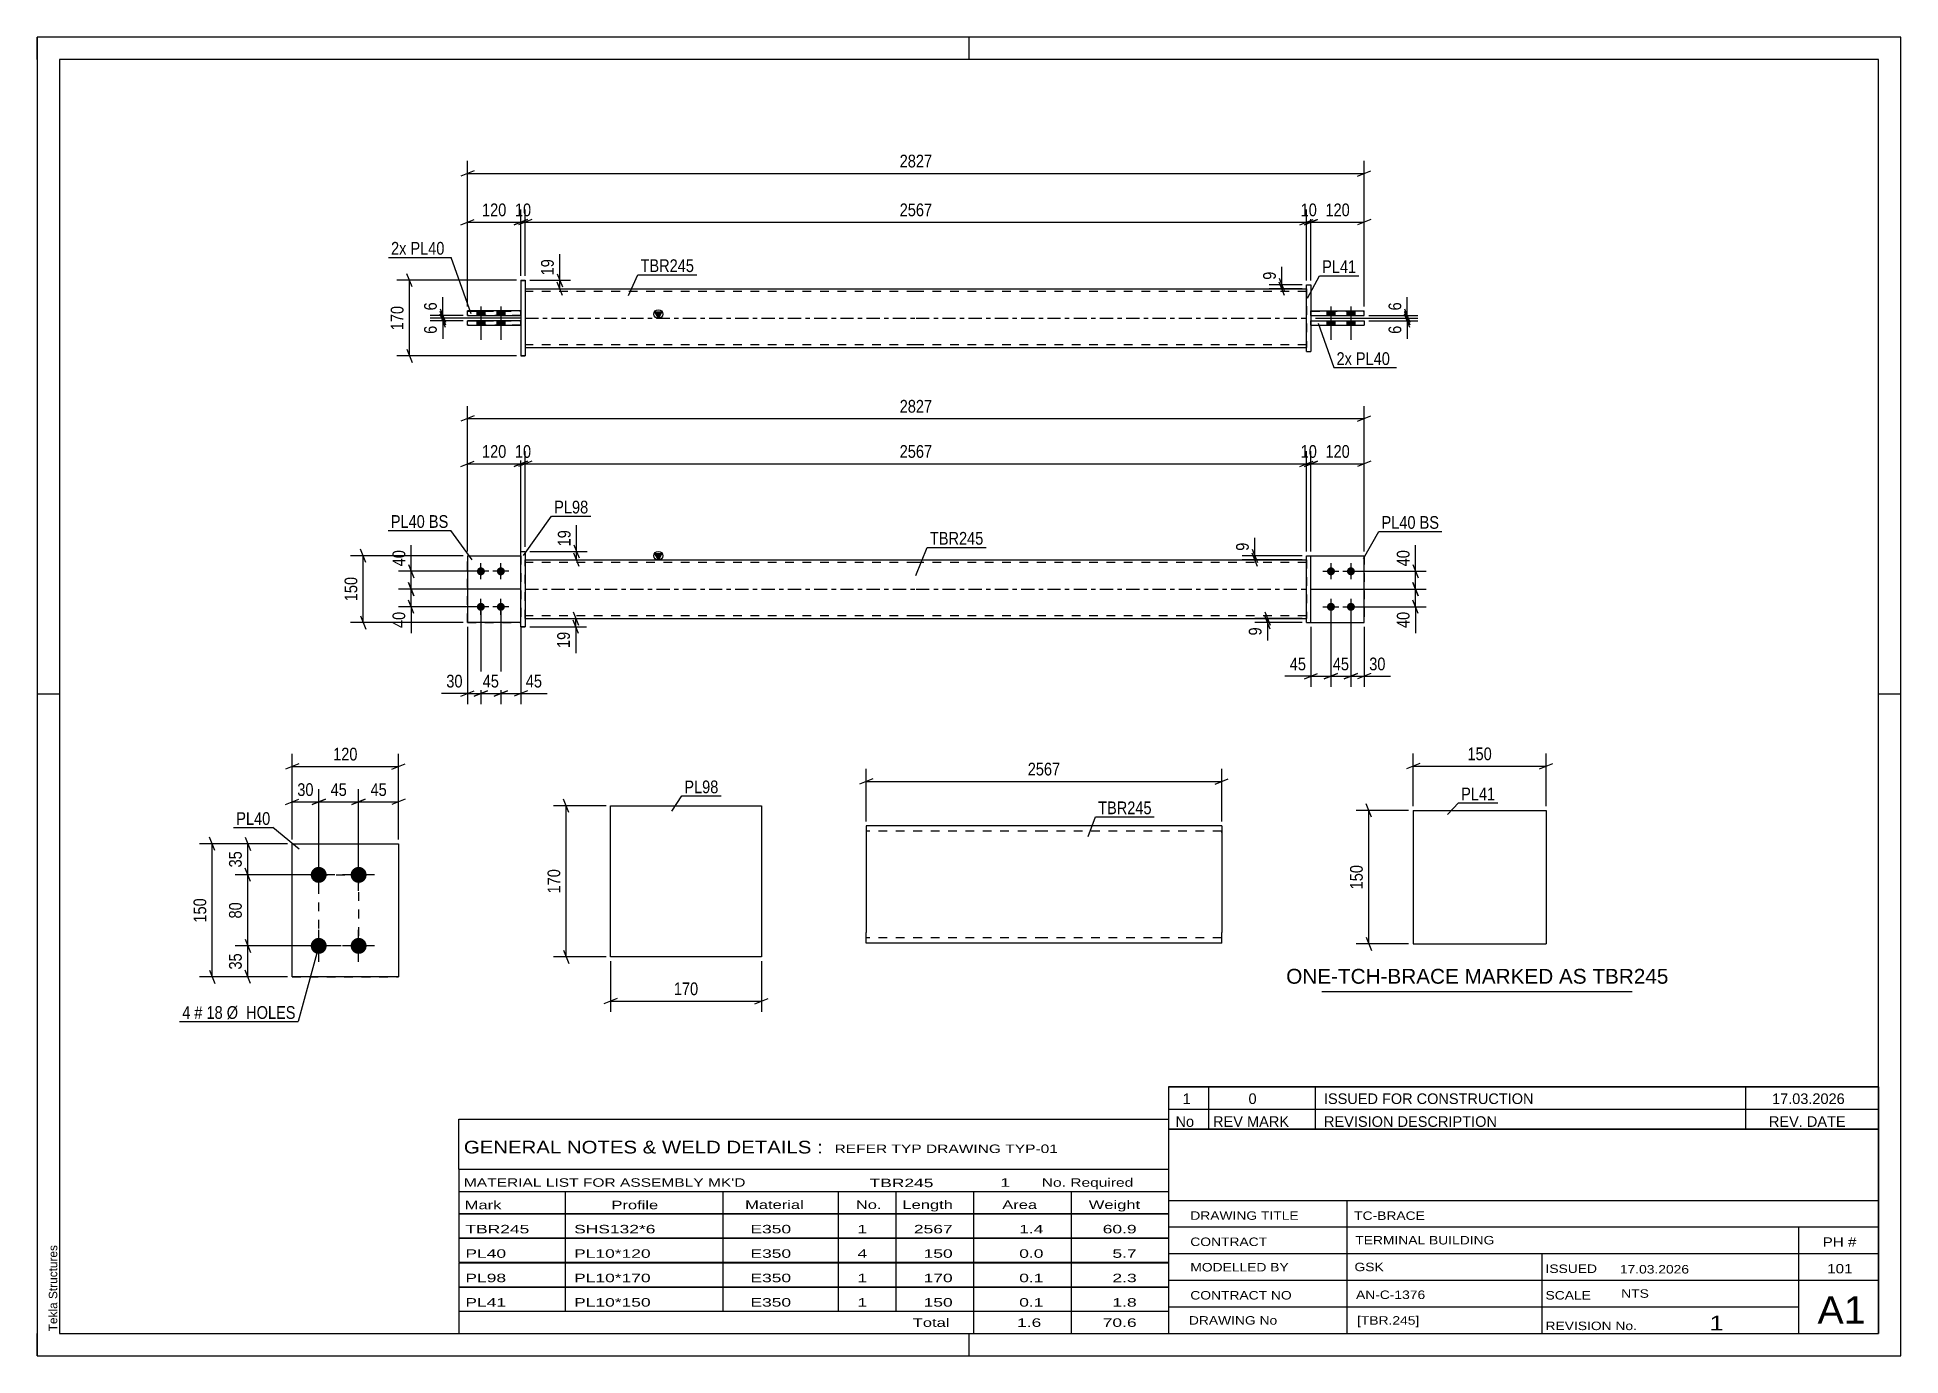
# Model space of a CAD drawing. Header units: millimetres. Extents: x 0 to 420, y 0 to 297.
import ezdxf

# ---------------------------------------------------------------- set-up
doc = ezdxf.new("R2010")
doc.units = ezdxf.units.MM
doc.linetypes.add('DXK_LINE_DOT2', pattern=[3.9198, 1.9599, -1.9599])
doc.linetypes.add('DXK_LINE_DOT3', pattern=[5.9187, 2.979, -0.9799, 0.9799, -0.9799])
doc.styles.add('Arial', font='ARIAL.TTF', dxfattribs={"height": 0.2})
doc.styles.add('Arial Narrow', font='ARIALN.TTF', dxfattribs={"height": 0.2})

# ---------------------------------------------------------------- blocks, each defined once
blk = doc.blocks.new('Unknown-581591407-1127')
at = {"color": 5, "linetype": 'Continuous'}
for p, q in [((420, 297), (0, 297)), ((0, 297), (0, 0)), ((0, 292), (0, 297)), ((210, 292), (210, 297)), ((420, 0), (420, 297)), ((415, 292), (5, 292)), ((5, 292), (5, 5)), ((415, 5), (415, 292)), ((5, 149), (0, 149)), ((420, 149), (415, 149)), ((0, 0), (0, 5)), ((5, 5), (415, 5)), ((210, 0), (210, 5)), ((0, 0), (420, 0))]:
    blk.add_line(p, q, dxfattribs=at)
at = {"color": 174, "linetype": 'Continuous', "style": 'Arial'}
blk.add_text('Tekla Structures', height=1.9102, rotation=90, dxfattribs=at).set_placement((4.5, 5.5))
blk = doc.blocks.new('Part-581591407-2900 - 2899')
at = {"color": 2, "linetype": 'Continuous'}
for p, q in [((310.09, 122.8), (310.09, 92.8)), ((310.09, 122.8), (340.09, 122.8)), ((340.09, 122.8), (340.09, 92.8)), ((310.09, 92.8), (340.09, 92.8))]:
    blk.add_line(p, q, dxfattribs=at)
blk = doc.blocks.new('Part-581591407-1367 - 1364')
at = {"color": 2, "linetype": 'Continuous'}
for p, q in [((286.08, 180.2), (287.08, 180.2)), ((286.08, 165.2), (286.08, 180.2)), ((287.08, 165.2), (287.08, 180.2)), ((286.08, 165.2), (286.08, 165.2)), ((286.08, 165.2), (287.08, 165.2))]:
    blk.add_line(p, q, dxfattribs=at)
at = {"color": 7, "linetype": 'DXK_LINE_DOT2'}
for p, q in [((286.08, 180.2), (287.08, 180.2)), ((286.08, 165.2), (287.08, 165.2))]:
    blk.add_line(p, q, dxfattribs=at)
blk = doc.blocks.new('Part-581591407-1420 - 1364')
at = {"color": 7, "linetype": 'DXK_LINE_DOT2'}
for p, q in [((96.98, 180.2), (108.98, 180.2)), ((96.98, 180.2), (108.98, 180.2)), ((96.98, 165.2), (96.98, 180.2)), ((108.98, 180.2), (108.98, 180.2)), ((108.98, 180.2), (108.98, 165.2)), ((96.98, 165.2), (108.98, 165.2)), ((108.98, 165.2), (96.98, 165.2)), ((96.98, 165.2), (96.98, 165.2))]:
    blk.add_line(p, q, dxfattribs=at)
blk = doc.blocks.new('Bolt-581591407-1378 - 1364')
at = {"linetype": 'Continuous'}
for points in [[(99.98, 175.8), (99.79, 175.82), (99.62, 175.88), (99.45, 175.97), (99.31, 176.1), (99.2, 176.25), (99.13, 176.42), (99.09, 176.6), (99.09, 176.79), (99.13, 176.98), (99.2, 177.15), (99.31, 177.3), (99.45, 177.43), (99.62, 177.52), (99.79, 177.58), (99.98, 177.6), (100.17, 177.58), (100.35, 177.52), (100.51, 177.43), (100.65, 177.3), (100.76, 177.15), (100.84, 176.98), (100.88, 176.79), (100.88, 176.6), (100.84, 176.42), (100.76, 176.25), (100.65, 176.1), (100.51, 175.97), (100.35, 175.88), (100.17, 175.82)], [(104.48, 175.8), (104.29, 175.82), (104.12, 175.88), (103.95, 175.97), (103.81, 176.1), (103.7, 176.25), (103.63, 176.42), (103.59, 176.6), (103.59, 176.79), (103.63, 176.98), (103.7, 177.15), (103.81, 177.3), (103.95, 177.43), (104.12, 177.52), (104.29, 177.58), (104.48, 177.6), (104.67, 177.58), (104.85, 177.52), (105.01, 177.43), (105.15, 177.3), (105.26, 177.15), (105.34, 176.98), (105.38, 176.79), (105.38, 176.6), (105.34, 176.42), (105.26, 176.25), (105.15, 176.1), (105.01, 175.97), (104.85, 175.88), (104.67, 175.82)], [(99.98, 167.8), (99.79, 167.82), (99.62, 167.88), (99.45, 167.97), (99.31, 168.1), (99.2, 168.25), (99.13, 168.42), (99.09, 168.6), (99.09, 168.79), (99.13, 168.98), (99.2, 169.15), (99.31, 169.3), (99.45, 169.43), (99.62, 169.52), (99.79, 169.58), (99.98, 169.6), (100.17, 169.58), (100.35, 169.52), (100.51, 169.43), (100.65, 169.3), (100.76, 169.15), (100.84, 168.98), (100.88, 168.79), (100.88, 168.6), (100.84, 168.42), (100.76, 168.25), (100.65, 168.1), (100.51, 167.97), (100.35, 167.88), (100.17, 167.82)], [(104.48, 167.8), (104.29, 167.82), (104.12, 167.88), (103.95, 167.97), (103.81, 168.1), (103.7, 168.25), (103.63, 168.42), (103.59, 168.6), (103.59, 168.79), (103.63, 168.98), (103.7, 169.15), (103.81, 169.3), (103.95, 169.43), (104.12, 169.52), (104.29, 169.58), (104.48, 169.6), (104.67, 169.58), (104.85, 169.52), (105.01, 169.43), (105.15, 169.3), (105.26, 169.15), (105.34, 168.98), (105.38, 168.79), (105.38, 168.6), (105.34, 168.42), (105.26, 168.25), (105.15, 168.1), (105.01, 167.97), (104.85, 167.88), (104.67, 167.82)]]:
    blk.add_hatch(color=1, dxfattribs=at).paths.add_polyline_path(points)
at = {"color": 1, "linetype": 'Continuous'}
for p, q in [((101.78, 176.7), (98.18, 176.7)), ((99.98, 174.9), (99.98, 178.5)), ((106.28, 176.7), (102.68, 176.7)), ((104.48, 174.9), (104.48, 178.5)), ((101.78, 168.7), (98.18, 168.7)), ((99.98, 166.9), (99.98, 170.5)), ((106.28, 168.7), (102.68, 168.7)), ((104.48, 166.9), (104.48, 170.5))]:
    blk.add_line(p, q, dxfattribs=at)
blk = doc.blocks.new('Bolt-581591407-1379 - 1364')
at = {"linetype": 'Continuous'}
for points in [[(291.58, 177.6), (291.77, 177.58), (291.95, 177.52), (292.11, 177.43), (292.25, 177.3), (292.36, 177.15), (292.44, 176.98), (292.48, 176.79), (292.48, 176.6), (292.44, 176.42), (292.36, 176.25), (292.25, 176.1), (292.11, 175.97), (291.95, 175.88), (291.77, 175.82), (291.58, 175.8), (291.39, 175.82), (291.22, 175.88), (291.05, 175.97), (290.91, 176.1), (290.8, 176.25), (290.73, 176.42), (290.69, 176.6), (290.69, 176.79), (290.73, 176.98), (290.8, 177.15), (290.91, 177.3), (291.05, 177.43), (291.22, 177.52), (291.39, 177.58)], [(296.08, 177.6), (296.27, 177.58), (296.45, 177.52), (296.61, 177.43), (296.75, 177.3), (296.86, 177.15), (296.94, 176.98), (296.98, 176.79), (296.98, 176.6), (296.94, 176.42), (296.86, 176.25), (296.75, 176.1), (296.61, 175.97), (296.45, 175.88), (296.27, 175.82), (296.08, 175.8), (295.89, 175.82), (295.72, 175.88), (295.55, 175.97), (295.41, 176.1), (295.3, 176.25), (295.23, 176.42), (295.19, 176.6), (295.19, 176.79), (295.23, 176.98), (295.3, 177.15), (295.41, 177.3), (295.55, 177.43), (295.72, 177.52), (295.89, 177.58)], [(291.58, 169.6), (291.77, 169.58), (291.95, 169.52), (292.11, 169.43), (292.25, 169.3), (292.36, 169.15), (292.44, 168.98), (292.48, 168.79), (292.48, 168.6), (292.44, 168.42), (292.36, 168.25), (292.25, 168.1), (292.11, 167.97), (291.95, 167.88), (291.77, 167.82), (291.58, 167.8), (291.39, 167.82), (291.22, 167.88), (291.05, 167.97), (290.91, 168.1), (290.8, 168.25), (290.73, 168.42), (290.69, 168.6), (290.69, 168.79), (290.73, 168.98), (290.8, 169.15), (290.91, 169.3), (291.05, 169.43), (291.22, 169.52), (291.39, 169.58)], [(296.08, 169.6), (296.27, 169.58), (296.45, 169.52), (296.61, 169.43), (296.75, 169.3), (296.86, 169.15), (296.94, 168.98), (296.98, 168.79), (296.98, 168.6), (296.94, 168.42), (296.86, 168.25), (296.75, 168.1), (296.61, 167.97), (296.45, 167.88), (296.27, 167.82), (296.08, 167.8), (295.89, 167.82), (295.72, 167.88), (295.55, 167.97), (295.41, 168.1), (295.3, 168.25), (295.23, 168.42), (295.19, 168.6), (295.19, 168.79), (295.23, 168.98), (295.3, 169.15), (295.41, 169.3), (295.55, 169.43), (295.72, 169.52), (295.89, 169.58)]]:
    blk.add_hatch(color=1, dxfattribs=at).paths.add_polyline_path(points)
at = {"color": 1, "linetype": 'Continuous'}
for p, q in [((289.78, 176.7), (293.38, 176.7)), ((291.58, 178.5), (291.58, 174.9)), ((294.28, 176.7), (297.88, 176.7)), ((296.08, 178.5), (296.08, 174.9)), ((289.78, 168.7), (293.38, 168.7)), ((291.58, 170.5), (291.58, 166.9)), ((294.28, 168.7), (297.88, 168.7)), ((296.08, 170.5), (296.08, 166.9))]:
    blk.add_line(p, q, dxfattribs=at)
blk = doc.blocks.new('Part-581591407-1405 - 1364')
at = {"color": 2, "linetype": 'Continuous'}
for p, q in [((108.98, 181.2), (109.98, 181.2)), ((108.98, 164.2), (108.98, 181.2)), ((109.98, 181.2), (109.98, 181.2)), ((109.98, 181.2), (109.98, 164.2)), ((108.98, 164.2), (109.98, 164.2))]:
    blk.add_line(p, q, dxfattribs=at)
at = {"color": 7, "linetype": 'DXK_LINE_DOT2'}
for p, q in [((108.98, 181.2), (109.98, 181.2)), ((109.98, 164.2), (108.98, 164.2)), ((108.98, 164.2), (108.98, 164.2)), ((109.98, 164.2), (109.98, 164.2))]:
    blk.add_line(p, q, dxfattribs=at)
blk = doc.blocks.new('Part-581591407-1425 - 1364')
at = {"color": 2, "linetype": 'Continuous'}
for p, q in [((96.98, 180.2), (108.98, 180.2)), ((96.98, 180.2), (96.98, 165.2)), ((108.98, 165.2), (96.98, 165.2)), ((96.98, 165.2), (96.98, 165.2))]:
    blk.add_line(p, q, dxfattribs=at)
at = {"color": 7, "linetype": 'DXK_LINE_DOT2'}
for p, q in [((96.98, 180.2), (108.98, 180.2)), ((108.98, 180.2), (108.98, 180.2)), ((108.98, 180.2), (108.98, 165.2)), ((96.98, 165.2), (108.98, 165.2)), ((96.98, 165.2), (96.98, 165.2))]:
    blk.add_line(p, q, dxfattribs=at)
blk = doc.blocks.new('Part-581591407-1440 - 1364')
at = {"linetype": 'Continuous'}
blk.add_hatch(color=2, dxfattribs=at).paths.add_polyline_path([(139.98, 179.3), (139.18, 180.7), (140.78, 180.7)])
at = {"color": 2, "linetype": 'Continuous'}
for p, q in [((139.98, 179.3), (139.18, 180.7)), ((139.18, 180.7), (140.78, 180.7)), ((140.78, 180.7), (139.98, 179.3)), ((109.98, 179.3), (197.98, 179.3)), ((198.08, 179.3), (286.08, 179.3)), ((109.98, 166.1), (197.98, 166.1)), ((198.08, 166.1), (286.08, 166.1))]:
    blk.add_line(p, q, dxfattribs=at)
at = {"color": 7, "linetype": 'DXK_LINE_DOT2'}
for p, q in [((109.98, 166.1), (109.98, 179.3)), ((197.98, 178.7), (109.98, 178.7)), ((286.08, 178.7), (198.08, 178.7)), ((286.08, 179.3), (286.08, 166.1)), ((197.98, 166.7), (109.98, 166.7)), ((286.08, 166.7), (198.08, 166.7))]:
    blk.add_line(p, q, dxfattribs=at)
at = {"color": 7, "linetype": 'DXK_LINE_DOT3'}
for p, q in [((109.98, 172.7), (197.98, 172.7)), ((198.08, 172.7), (286.08, 172.7))]:
    blk.add_line(p, q, dxfattribs=at)
at = {"color": 2, "linetype": 'Continuous'}
blk.add_circle((139.98, 180.2), 1, dxfattribs=at)
blk = doc.blocks.new('Part-581591407-1445 - 1364')
at = {"color": 2, "linetype": 'Continuous'}
for p, q in [((287.08, 180.2), (299.08, 180.2)), ((299.08, 180.2), (299.08, 180.2)), ((299.08, 165.2), (299.08, 180.2)), ((287.08, 165.2), (299.08, 165.2))]:
    blk.add_line(p, q, dxfattribs=at)
at = {"color": 7, "linetype": 'DXK_LINE_DOT2'}
for p, q in [((287.08, 180.2), (299.08, 180.2)), ((287.08, 165.2), (287.08, 180.2)), ((287.08, 165.2), (287.08, 165.2)), ((287.08, 165.2), (299.08, 165.2))]:
    blk.add_line(p, q, dxfattribs=at)
blk = doc.blocks.new('Part-581591407-1450 - 1364')
at = {"color": 7, "linetype": 'DXK_LINE_DOT2'}
for p, q in [((287.08, 180.2), (299.08, 180.2)), ((287.08, 165.2), (287.08, 180.2)), ((287.08, 180.2), (299.08, 180.2)), ((299.08, 180.2), (299.08, 180.2)), ((299.08, 180.2), (299.08, 165.2)), ((287.08, 165.2), (287.08, 165.2)), ((287.08, 165.2), (299.08, 165.2)), ((287.08, 165.2), (299.08, 165.2))]:
    blk.add_line(p, q, dxfattribs=at)
blk = doc.blocks.new('Part-581591407-1793 - 1767')
at = {"color": 2, "linetype": 'Continuous'}
for p, q in [((108.98, 233.15), (96.98, 233.15)), ((96.98, 232.15), (96.98, 233.15)), ((96.98, 232.15), (108.98, 232.15)), ((96.98, 232.14), (96.98, 232.15))]:
    blk.add_line(p, q, dxfattribs=at)
at = {"color": 7, "linetype": 'DXK_LINE_DOT2'}
for p, q in [((96.98, 233.14), (108.98, 233.14)), ((108.98, 232.14), (96.98, 232.14)), ((108.98, 232.14), (108.98, 233.15))]:
    blk.add_line(p, q, dxfattribs=at)
blk = doc.blocks.new('Part-581591407-1778 - 1767')
at = {"color": 2, "linetype": 'Continuous'}
for p, q in [((287.08, 233.15), (299.08, 233.15)), ((287.08, 232.15), (287.08, 233.15)), ((287.08, 232.14), (287.08, 232.15)), ((287.08, 232.15), (299.08, 232.15)), ((299.08, 233.15), (299.08, 232.14))]:
    blk.add_line(p, q, dxfattribs=at)
at = {"color": 7, "linetype": 'DXK_LINE_DOT2'}
for p, q in [((287.08, 233.14), (299.08, 233.14)), ((287.08, 232.14), (299.08, 232.14))]:
    blk.add_line(p, q, dxfattribs=at)
blk = doc.blocks.new('Part-581591407-1798 - 1767')
at = {"color": 2, "linetype": 'Continuous'}
for p, q in [((108.98, 235.35), (96.98, 235.35)), ((96.98, 234.35), (96.98, 235.35)), ((96.98, 234.35), (108.98, 234.35)), ((96.98, 234.34), (96.98, 234.35))]:
    blk.add_line(p, q, dxfattribs=at)
at = {"color": 7, "linetype": 'DXK_LINE_DOT2'}
for p, q in [((96.98, 235.34), (108.98, 235.34)), ((108.98, 234.34), (108.98, 235.35)), ((108.98, 234.34), (96.98, 234.34))]:
    blk.add_line(p, q, dxfattribs=at)
blk = doc.blocks.new('Part-581591407-1773 - 1767')
at = {"linetype": 'Continuous'}
blk.add_hatch(color=2, dxfattribs=at).paths.add_polyline_path([(139.98, 233.74), (139.18, 235.14), (140.78, 235.14)])
at = {"color": 2, "linetype": 'Continuous'}
for p, q in [((109.98, 240.34), (197.98, 240.34)), ((198.08, 240.34), (286.08, 240.34)), ((139.98, 233.74), (139.18, 235.14)), ((139.18, 235.14), (140.78, 235.14)), ((140.78, 235.14), (139.98, 233.74)), ((109.98, 227.14), (197.98, 227.14)), ((198.08, 227.14), (286.08, 227.14))]:
    blk.add_line(p, q, dxfattribs=at)
at = {"color": 7, "linetype": 'DXK_LINE_DOT2'}
for p, q in [((109.98, 240.34), (109.98, 227.14)), ((197.98, 239.74), (109.98, 239.74)), ((286.08, 239.74), (198.08, 239.74)), ((286.08, 240.34), (286.08, 227.14)), ((197.98, 227.74), (109.98, 227.74)), ((286.08, 227.74), (198.08, 227.74))]:
    blk.add_line(p, q, dxfattribs=at)
at = {"color": 7, "linetype": 'DXK_LINE_DOT3'}
for p, q in [((109.98, 233.74), (197.98, 233.74)), ((198.08, 233.74), (286.08, 233.74))]:
    blk.add_line(p, q, dxfattribs=at)
at = {"color": 2, "linetype": 'Continuous'}
blk.add_circle((139.98, 234.64), 1, dxfattribs=at)
blk = doc.blocks.new('Part-581591407-1783 - 1767')
at = {"color": 2, "linetype": 'Continuous'}
for p, q in [((287.08, 235.35), (299.08, 235.35)), ((287.08, 234.35), (287.08, 235.35)), ((299.08, 234.34), (299.08, 235.35)), ((287.08, 234.34), (287.08, 234.35)), ((287.08, 234.35), (299.08, 234.35))]:
    blk.add_line(p, q, dxfattribs=at)
at = {"color": 7, "linetype": 'DXK_LINE_DOT2'}
for p, q in [((287.08, 235.34), (299.08, 235.34)), ((287.08, 234.34), (299.08, 234.34))]:
    blk.add_line(p, q, dxfattribs=at)
blk = doc.blocks.new('Part-581591407-1799 - 1767')
at = {"color": 2, "linetype": 'Continuous'}
for p, q in [((108.98, 242.25), (109.98, 242.25)), ((108.98, 242.25), (108.98, 225.25)), ((109.98, 242.24), (109.98, 242.25)), ((109.98, 242.25), (109.98, 225.24)), ((109.98, 225.25), (108.98, 225.25)), ((108.98, 225.25), (108.98, 225.24))]:
    blk.add_line(p, q, dxfattribs=at)
at = {"color": 7, "linetype": 'DXK_LINE_DOT2'}
for p, q in [((108.98, 242.24), (109.98, 242.24)), ((108.98, 225.25), (108.98, 225.24)), ((108.98, 225.24), (109.98, 225.24))]:
    blk.add_line(p, q, dxfattribs=at)
blk = doc.blocks.new('Part-581591407-1788 - 1767')
at = {"color": 2, "linetype": 'Continuous'}
for p, q in [((286.08, 241.24), (286.08, 241.25)), ((286.08, 226.25), (286.08, 241.25)), ((286.08, 241.25), (287.08, 241.25)), ((287.08, 241.24), (287.08, 241.25)), ((287.08, 241.25), (287.08, 226.25)), ((286.08, 226.25), (287.08, 226.25)), ((286.08, 226.24), (286.08, 226.25)), ((287.08, 226.24), (287.08, 226.25))]:
    blk.add_line(p, q, dxfattribs=at)
at = {"color": 7, "linetype": 'DXK_LINE_DOT2'}
for p, q in [((286.08, 241.24), (287.08, 241.24)), ((286.08, 226.24), (287.08, 226.24)), ((287.08, 226.25), (287.08, 226.24))]:
    blk.add_line(p, q, dxfattribs=at)
blk = doc.blocks.new('Bolt-581591407-1800 - 1767')
at = {"linetype": 'Continuous'}
for points in [[(292.48, 235.35), (290.68, 235.35), (290.68, 234.35), (292.48, 234.35)], [(292.48, 235.34), (290.68, 235.34), (290.68, 234.34), (292.48, 234.34)], [(296.98, 235.35), (295.18, 235.35), (295.18, 234.35), (296.98, 234.35)], [(296.98, 235.34), (295.18, 235.34), (295.18, 234.34), (296.98, 234.34)], [(292.48, 233.15), (290.68, 233.15), (290.68, 232.15), (292.48, 232.15)], [(292.48, 233.14), (290.68, 233.14), (290.68, 232.14), (292.48, 232.14)], [(296.98, 233.15), (295.18, 233.15), (295.18, 232.15), (296.98, 232.15)], [(296.98, 233.14), (295.18, 233.14), (295.18, 232.14), (296.98, 232.14)]]:
    blk.add_hatch(color=1, dxfattribs=at).paths.add_polyline_path(points)
at = {"color": 1, "linetype": 'Continuous'}
for p, q in [((290.68, 235.35), (290.68, 234.35)), ((290.68, 235.34), (290.68, 234.34)), ((291.58, 236.35), (291.58, 228.85)), ((291.58, 236.34), (291.58, 228.84)), ((292.48, 235.35), (292.48, 234.35)), ((292.48, 235.34), (292.48, 234.34)), ((295.18, 235.35), (295.18, 234.35)), ((295.18, 235.34), (295.18, 234.34)), ((296.08, 236.35), (296.08, 228.85)), ((296.08, 236.34), (296.08, 228.84)), ((296.98, 235.35), (296.98, 234.35)), ((296.98, 235.34), (296.98, 234.34)), ((290.68, 233.15), (290.68, 232.15)), ((290.68, 233.14), (290.68, 232.14)), ((292.48, 233.15), (292.48, 232.15)), ((292.48, 233.14), (292.48, 232.14)), ((295.18, 233.15), (295.18, 232.15)), ((295.18, 233.14), (295.18, 232.14)), ((296.98, 233.15), (296.98, 232.15)), ((296.98, 233.14), (296.98, 232.14))]:
    blk.add_line(p, q, dxfattribs=at)
blk = doc.blocks.new('Bolt-581591407-1801 - 1767')
at = {"linetype": 'Continuous'}
for points in [[(99.08, 234.35), (100.88, 234.35), (100.88, 235.35), (99.08, 235.35)], [(99.08, 234.34), (100.88, 234.34), (100.88, 235.34), (99.08, 235.34)], [(103.58, 234.35), (105.38, 234.35), (105.38, 235.35), (103.58, 235.35)], [(103.58, 234.34), (105.38, 234.34), (105.38, 235.34), (103.58, 235.34)], [(99.08, 232.15), (100.88, 232.15), (100.88, 233.15), (99.08, 233.15)], [(99.08, 232.14), (100.88, 232.14), (100.88, 233.14), (99.08, 233.14)], [(103.58, 232.15), (105.38, 232.15), (105.38, 233.15), (103.58, 233.15)], [(103.58, 232.14), (105.38, 232.14), (105.38, 233.14), (103.58, 233.14)]]:
    blk.add_hatch(color=1, dxfattribs=at).paths.add_polyline_path(points)
at = {"color": 1, "linetype": 'Continuous'}
for p, q in [((99.08, 235.35), (99.08, 234.35)), ((99.08, 235.34), (99.08, 234.34)), ((99.98, 236.35), (99.98, 228.85)), ((99.98, 236.34), (99.98, 228.84)), ((100.88, 235.35), (100.88, 234.35)), ((100.88, 235.34), (100.88, 234.34)), ((103.58, 235.35), (103.58, 234.35)), ((103.58, 235.34), (103.58, 234.34)), ((104.48, 236.35), (104.48, 228.85)), ((104.48, 236.34), (104.48, 228.84)), ((105.38, 235.35), (105.38, 234.35)), ((105.38, 235.34), (105.38, 234.34)), ((99.08, 233.15), (99.08, 232.15)), ((99.08, 233.14), (99.08, 232.14)), ((100.88, 233.15), (100.88, 232.15)), ((100.88, 233.14), (100.88, 232.14)), ((103.58, 233.15), (103.58, 232.15)), ((103.58, 233.14), (103.58, 232.14)), ((105.38, 233.15), (105.38, 232.15)), ((105.38, 233.14), (105.38, 232.14))]:
    blk.add_line(p, q, dxfattribs=at)
blk = doc.blocks.new('Bolt-581591407-2103 - 2040')
at = {"linetype": 'Continuous'}
for points in [[(63.43, 106.52), (63.06, 106.56), (62.7, 106.67), (62.38, 106.86), (62.1, 107.11), (61.88, 107.42), (61.72, 107.76), (61.64, 108.13), (61.64, 108.5), (61.72, 108.87), (61.88, 109.22), (62.1, 109.52), (62.38, 109.77), (62.7, 109.96), (63.06, 110.08), (63.43, 110.12), (63.81, 110.08), (64.17, 109.96), (64.49, 109.77), (64.77, 109.52), (64.99, 109.22), (65.15, 108.87), (65.22, 108.5), (65.22, 108.13), (65.15, 107.76), (64.99, 107.42), (64.77, 107.11), (64.49, 106.86), (64.17, 106.67), (63.81, 106.56)], [(72.43, 106.52), (72.06, 106.56), (71.7, 106.67), (71.38, 106.86), (71.1, 107.11), (70.88, 107.42), (70.72, 107.76), (70.64, 108.13), (70.64, 108.5), (70.72, 108.87), (70.88, 109.22), (71.1, 109.52), (71.38, 109.77), (71.7, 109.96), (72.06, 110.08), (72.43, 110.12), (72.81, 110.08), (73.17, 109.96), (73.49, 109.77), (73.77, 109.52), (73.99, 109.22), (74.15, 108.87), (74.22, 108.5), (74.22, 108.13), (74.15, 107.76), (73.99, 107.42), (73.77, 107.11), (73.49, 106.86), (73.17, 106.67), (72.81, 106.56)], [(63.43, 90.52), (63.06, 90.56), (62.7, 90.67), (62.38, 90.86), (62.1, 91.11), (61.88, 91.42), (61.72, 91.76), (61.64, 92.13), (61.64, 92.5), (61.72, 92.87), (61.88, 93.22), (62.1, 93.52), (62.38, 93.77), (62.7, 93.96), (63.06, 94.08), (63.43, 94.12), (63.81, 94.08), (64.17, 93.96), (64.49, 93.77), (64.77, 93.52), (64.99, 93.22), (65.15, 92.87), (65.22, 92.5), (65.22, 92.13), (65.15, 91.76), (64.99, 91.42), (64.77, 91.11), (64.49, 90.86), (64.17, 90.67), (63.81, 90.56)], [(72.43, 90.52), (72.06, 90.56), (71.7, 90.67), (71.38, 90.86), (71.1, 91.11), (70.88, 91.42), (70.72, 91.76), (70.64, 92.13), (70.64, 92.5), (70.72, 92.87), (70.88, 93.22), (71.1, 93.52), (71.38, 93.77), (71.7, 93.96), (72.06, 94.08), (72.43, 94.12), (72.81, 94.08), (73.17, 93.96), (73.49, 93.77), (73.77, 93.52), (73.99, 93.22), (74.15, 92.87), (74.22, 92.5), (74.22, 92.13), (74.15, 91.76), (73.99, 91.42), (73.77, 91.11), (73.49, 90.86), (73.17, 90.67), (72.81, 90.56)]]:
    blk.add_hatch(color=1, dxfattribs=at).paths.add_polyline_path(points)
at = {"color": 1, "linetype": 'Continuous'}
for p, q in [((63.43, 104.72), (63.43, 111.92)), ((72.43, 104.72), (72.43, 111.92)), ((67.03, 108.32), (59.83, 108.32)), ((76.03, 108.32), (68.83, 108.32)), ((63.43, 88.72), (63.43, 95.92)), ((72.43, 88.72), (72.43, 95.92)), ((67.03, 92.32), (59.83, 92.32)), ((76.03, 92.32), (68.83, 92.32))]:
    blk.add_line(p, q, dxfattribs=at)
blk = doc.blocks.new('Part-581591407-2108 - 2040')
at = {"color": 2, "linetype": 'Continuous'}
for p, q in [((57.43, 115.32), (81.43, 115.32)), ((57.43, 85.32), (57.43, 115.32)), ((81.43, 115.32), (81.43, 115.32)), ((81.43, 115.32), (81.43, 85.32)), ((81.43, 85.32), (57.43, 85.32)), ((57.43, 85.32), (57.43, 85.32))]:
    blk.add_line(p, q, dxfattribs=at)
at = {"color": 7, "linetype": 'DXK_LINE_DOT2'}
for p, q in [((57.43, 115.32), (81.43, 115.32)), ((57.43, 85.32), (81.43, 85.32)), ((57.43, 85.32), (57.43, 85.32))]:
    blk.add_line(p, q, dxfattribs=at)
blk = doc.blocks.new('Part-581591407-2231 - 2225')
at = {"color": 2, "linetype": 'Continuous'}
for p, q in [((129.22, 89.87), (129.22, 123.87)), ((129.22, 123.87), (163.22, 123.87)), ((163.22, 123.87), (163.22, 89.87)), ((163.22, 89.87), (129.22, 89.87))]:
    blk.add_line(p, q, dxfattribs=at)
blk = doc.blocks.new('Part-581591407-2256 - 2248')
at = {"color": 2, "linetype": 'Continuous'}
for p, q in [((226.85, 119.37), (186.85, 119.37)), ((186.85, 119.37), (186.85, 95.37)), ((266.95, 119.37), (226.95, 119.37)), ((266.95, 119.37), (266.95, 95.37)), ((186.85, 93.67), (186.85, 95.37)), ((186.85, 93.15), (186.85, 93.67)), ((186.85, 92.97), (186.85, 93.15)), ((226.85, 92.97), (186.85, 92.97)), ((266.95, 92.97), (226.95, 92.97)), ((266.95, 92.97), (266.95, 95.37))]:
    blk.add_line(p, q, dxfattribs=at)
at = {"color": 7, "linetype": 'DXK_LINE_DOT2'}
for p, q in [((226.85, 118.17), (186.85, 118.17)), ((266.95, 118.17), (226.95, 118.17)), ((266.95, 118.17), (266.95, 118.07)), ((266.95, 118.07), (266.95, 118.17)), ((266.95, 117.88), (266.95, 118.07)), ((266.95, 118.07), (266.95, 117.88)), ((186.85, 94.45), (186.85, 95.37)), ((186.85, 93.67), (186.85, 94.91)), ((186.85, 94.17), (186.85, 94.26)), ((186.85, 94.17), (186.85, 94.26)), ((226.85, 94.17), (186.85, 94.17)), ((186.85, 92.97), (186.85, 92.97)), ((266.95, 94.17), (226.95, 94.17)), ((266.95, 94.26), (266.95, 94.91)), ((266.95, 94.17), (266.95, 94.26))]:
    blk.add_line(p, q, dxfattribs=at)
blk = doc.blocks.new('Rectangle-581591407-2210 - 2040')
at = {"color": 1, "linetype": 'DXK_LINE_DOT2'}
blk.add_lwpolyline([(63.43, 108.32), (72.43, 108.32), (72.43, 92.32), (63.43, 92.32), (63.43, 108.32)], close=True, dxfattribs=at)
blk = doc.blocks.new('StraightDimension-581591407-2908 - 2899')
at = {"color": 7, "linetype": 'Continuous'}
for p, q in [((310.09, 123.8), (310.09, 135.65)), ((340.09, 123.8), (340.09, 135.65)), ((311.59, 133.4), (308.59, 132.2)), ((310.09, 132.8), (340.09, 132.8)), ((338.59, 132.2), (341.59, 133.4))]:
    blk.add_line(p, q, dxfattribs=at)
at = {"color": 0}
blk.add_wipeout([(328.43, 133.55), (328.43, 137.75), (321.75, 137.75), (321.75, 133.55)], dxfattribs=at)
at = {"color": 3, "style": 'Arial Narrow'}
blk.add_text('150', height=2.863, dxfattribs=at).set_placement((322.35, 134.15))
blk = doc.blocks.new('StraightDimension-581591407-2986 - 2899')
at = {"color": 7, "linetype": 'Continuous'}
for p, q in [((309.09, 122.8), (297.24, 122.8)), ((300.69, 121.3), (299.49, 124.3)), ((300.09, 92.8), (300.09, 122.8)), ((309.09, 92.8), (297.24, 92.8)), ((299.49, 94.3), (300.69, 91.3))]:
    blk.add_line(p, q, dxfattribs=at)
at = {"color": 0}
blk.add_wipeout([(299.34, 111.14), (295.14, 111.14), (295.14, 104.46), (299.34, 104.46)], dxfattribs=at)
at = {"color": 3, "style": 'Arial Narrow'}
blk.add_text('150', height=2.863, rotation=90.0002, dxfattribs=at).set_placement((298.74, 105.06))
blk = doc.blocks.new('StraightDimension-581591407-1609 - 1364')
at = {"color": 7, "linetype": 'Continuous'}
for p, q in [((108.98, 172.7), (81.43, 172.7)), ((83.68, 174.2), (84.88, 171.2)), ((84.28, 168.7), (84.28, 172.7)), ((98.98, 168.7), (81.43, 168.7)), ((84.88, 167.2), (83.68, 170.2))]:
    blk.add_line(p, q, dxfattribs=at)
at = {"color": 0}
blk.add_wipeout([(83.53, 168.17), (79.33, 168.17), (79.33, 163.32), (83.53, 163.32)], dxfattribs=at)
at = {"color": 7, "linetype": 'Continuous'}
blk.add_line((84.28, 168.7), (84.28, 162.79), dxfattribs=at)
blk.add_line((84.28, 168.7), (84.28, 162.79), dxfattribs=at)
at = {"color": 3, "style": 'Arial Narrow'}
blk.add_text('40', height=2.863, rotation=90.0002, dxfattribs=at).set_placement((82.93, 163.92))
blk = doc.blocks.new('StraightDimension-581591407-1665 - 1364')
at = {"color": 7, "linetype": 'Continuous'}
for p, q in [((291.58, 167.7), (291.58, 150.65)), ((296.08, 167.7), (296.08, 150.65)), ((290.08, 152.45), (293.08, 153.65)), ((291.58, 153.05), (296.08, 153.05)), ((297.58, 153.65), (294.58, 152.45))]:
    blk.add_line(p, q, dxfattribs=at)
at = {"color": 0}
blk.add_wipeout([(296.26, 153.8), (296.26, 158), (291.4, 158), (291.4, 153.8)], dxfattribs=at)
at = {"color": 3, "style": 'Arial Narrow'}
blk.add_text('45', height=2.863, dxfattribs=at).set_placement((292, 154.4))
blk = doc.blocks.new('StraightDimension-581591407-1505 - 1364')
at = {"color": 7, "linetype": 'Continuous'}
for p, q in [((286.08, 181.2), (286.08, 203.77)), ((287.08, 181.2), (287.08, 203.77)), ((284.58, 200.32), (287.58, 201.52)), ((288.58, 201.52), (285.58, 200.32)), ((286.08, 200.92), (287.08, 200.92))]:
    blk.add_line(p, q, dxfattribs=at)
at = {"color": 0}
blk.add_wipeout([(289.01, 201.67), (289.01, 205.87), (284.15, 205.87), (284.15, 201.67)], dxfattribs=at)
at = {"color": 3, "style": 'Arial Narrow'}
blk.add_text('10', height=2.863, dxfattribs=at).set_placement((284.75, 202.27))
blk = doc.blocks.new('StraightDimension-581591407-1703 - 1364')
at = {"color": 7, "linetype": 'Continuous'}
for p, q in [((297.08, 176.7), (313.04, 176.7)), ((310.04, 178.2), (311.24, 175.2)), ((310.64, 172.7), (310.64, 176.7)), ((287.08, 172.7), (313.04, 172.7)), ((311.24, 171.2), (310.04, 174.2))]:
    blk.add_line(p, q, dxfattribs=at)
at = {"color": 0}
blk.add_wipeout([(309.89, 182.08), (305.69, 182.08), (305.69, 177.22), (309.89, 177.22)], dxfattribs=at)
at = {"color": 7, "linetype": 'Continuous'}
blk.add_line((310.64, 176.7), (310.64, 182.6), dxfattribs=at)
blk.add_line((310.64, 176.7), (310.64, 182.6), dxfattribs=at)
at = {"color": 3, "style": 'Arial Narrow'}
blk.add_text('40', height=2.863, rotation=90.0002, dxfattribs=at).set_placement((309.29, 177.82))
blk = doc.blocks.new('StraightDimension-581591407-1600 - 1364')
at = {"color": 7, "linetype": 'Continuous'}
for p, q in [((110.98, 181.2), (123.94, 181.2)), ((120.94, 182.7), (122.14, 179.7)), ((122.14, 177.8), (120.94, 180.8)), ((121.54, 179.3), (121.54, 181.2)), ((110.98, 179.3), (123.94, 179.3))]:
    blk.add_line(p, q, dxfattribs=at)
at = {"color": 0}
blk.add_wipeout([(120.79, 186.58), (116.59, 186.58), (116.59, 181.72), (120.79, 181.72)], dxfattribs=at)
at = {"color": 7, "linetype": 'Continuous'}
blk.add_line((121.54, 181.2), (121.54, 187.11), dxfattribs=at)
blk.add_line((121.54, 181.2), (121.54, 187.11), dxfattribs=at)
at = {"color": 3, "style": 'Arial Narrow'}
blk.add_text('19', height=2.863, rotation=90.0002, dxfattribs=at).set_placement((120.19, 182.32))
blk = doc.blocks.new('StraightDimension-581591407-1649 - 1364')
at = {"color": 7, "linetype": 'Continuous'}
for p, q in [((287.08, 164.2), (287.08, 150.65)), ((291.58, 167.7), (291.58, 150.65)), ((285.58, 152.45), (288.58, 153.65)), ((287.08, 153.05), (291.58, 153.05)), ((293.08, 153.65), (290.08, 152.45))]:
    blk.add_line(p, q, dxfattribs=at)
at = {"color": 0}
blk.add_wipeout([(286.56, 153.8), (286.56, 158), (281.7, 158), (281.7, 153.8)], dxfattribs=at)
at = {"color": 7, "linetype": 'Continuous'}
blk.add_line((287.08, 153.05), (281.18, 153.05), dxfattribs=at)
blk.add_line((287.08, 153.05), (281.18, 153.05), dxfattribs=at)
at = {"color": 3, "style": 'Arial Narrow'}
blk.add_text('45', height=2.863, dxfattribs=at).set_placement((282.3, 154.4))
blk = doc.blocks.new('StraightDimension-581591407-1560 - 1364')
at = {"color": 7, "linetype": 'Continuous'}
for p, q in [((96.98, 164.2), (96.98, 146.78)), ((99.98, 167.7), (99.98, 146.78)), ((95.48, 148.58), (98.48, 149.78)), ((96.98, 149.18), (99.98, 149.18)), ((101.48, 149.78), (98.48, 148.58))]:
    blk.add_line(p, q, dxfattribs=at)
at = {"color": 0}
blk.add_wipeout([(96.46, 149.93), (96.46, 154.13), (91.6, 154.13), (91.6, 149.93)], dxfattribs=at)
at = {"color": 7, "linetype": 'Continuous'}
blk.add_line((96.98, 149.18), (91.08, 149.18), dxfattribs=at)
blk.add_line((96.98, 149.18), (91.08, 149.18), dxfattribs=at)
at = {"color": 3, "style": 'Arial Narrow'}
blk.add_text('30', height=2.863, dxfattribs=at).set_placement((92.2, 150.53))
blk = doc.blocks.new('StraightDimension-581591407-1452 - 1364')
at = {"color": 7, "linetype": 'Continuous'}
for p, q in [((96.98, 181.2), (96.98, 203.77)), ((108.98, 181.2), (108.98, 203.77)), ((95.48, 200.32), (98.48, 201.52)), ((96.98, 200.92), (108.98, 200.92)), ((110.48, 201.52), (107.48, 200.32))]:
    blk.add_line(p, q, dxfattribs=at)
at = {"color": 0}
blk.add_wipeout([(106.32, 201.67), (106.32, 205.87), (99.64, 205.87), (99.64, 201.67)], dxfattribs=at)
at = {"color": 3, "style": 'Arial Narrow'}
blk.add_text('120', height=2.863, dxfattribs=at).set_placement((100.24, 202.27))
blk = doc.blocks.new('StraightDimension-581591407-1730 - 1364')
at = {"color": 7, "linetype": 'Continuous'}
for p, q in [((273.8, 181.7), (275, 178.7)), ((275, 177.8), (273.8, 180.8)), ((285.08, 180.2), (271.55, 180.2)), ((285.08, 179.3), (271.55, 179.3)), ((274.4, 179.3), (274.4, 180.2))]:
    blk.add_line(p, q, dxfattribs=at)
at = {"color": 0}
blk.add_wipeout([(273.65, 183.75), (269.45, 183.75), (269.45, 180.72), (273.65, 180.72)], dxfattribs=at)
at = {"color": 7, "linetype": 'Continuous'}
blk.add_line((274.4, 180.2), (274.4, 184.28), dxfattribs=at)
blk.add_line((274.4, 180.2), (274.4, 184.28), dxfattribs=at)
at = {"color": 3, "style": 'Arial Narrow'}
blk.add_text('9', height=2.86, rotation=90.0002, dxfattribs=at).set_placement((273.05, 181.32))
blk = doc.blocks.new('StraightDimension-581591407-1479 - 1364')
at = {"color": 7, "linetype": 'Continuous'}
for p, q in [((108.98, 181.2), (108.98, 203.77)), ((109.98, 182.2), (109.98, 203.77)), ((107.48, 200.32), (110.48, 201.52)), ((111.48, 201.52), (108.48, 200.32)), ((108.98, 200.92), (109.98, 200.92))]:
    blk.add_line(p, q, dxfattribs=at)
at = {"color": 0}
blk.add_wipeout([(111.91, 201.67), (111.91, 205.87), (107.05, 205.87), (107.05, 201.67)], dxfattribs=at)
at = {"color": 3, "style": 'Arial Narrow'}
blk.add_text('10', height=2.863, dxfattribs=at).set_placement((107.65, 202.27))
blk = doc.blocks.new('StraightDimension-581591407-1577 - 1364')
at = {"color": 7, "linetype": 'Continuous'}
for p, q in [((104.48, 167.7), (104.48, 146.78)), ((108.98, 164.2), (108.98, 146.78)), ((102.98, 148.58), (105.98, 149.78)), ((104.48, 149.18), (108.98, 149.18)), ((110.48, 149.78), (107.48, 148.58))]:
    blk.add_line(p, q, dxfattribs=at)
at = {"color": 0}
blk.add_wipeout([(114.36, 149.93), (114.36, 154.13), (109.51, 154.13), (109.51, 149.93)], dxfattribs=at)
at = {"color": 7, "linetype": 'Continuous'}
blk.add_line((108.98, 149.18), (114.89, 149.18), dxfattribs=at)
blk.add_line((108.98, 149.18), (114.89, 149.18), dxfattribs=at)
at = {"color": 3, "style": 'Arial Narrow'}
blk.add_text('45', height=2.863, dxfattribs=at).set_placement((110.11, 150.53))
blk = doc.blocks.new('StraightDimension-581591407-1496 - 1364')
at = {"color": 7, "linetype": 'Continuous'}
for p, q in [((109.98, 182.2), (109.98, 203.77)), ((286.08, 181.2), (286.08, 203.77)), ((111.48, 201.52), (108.48, 200.32)), ((109.98, 200.92), (286.08, 200.92)), ((284.58, 200.32), (287.58, 201.52))]:
    blk.add_line(p, q, dxfattribs=at)
at = {"color": 0}
blk.add_wipeout([(202.29, 201.67), (202.29, 205.87), (193.78, 205.87), (193.78, 201.67)], dxfattribs=at)
at = {"color": 3, "style": 'Arial Narrow'}
blk.add_text('2567', height=2.863, dxfattribs=at).set_placement((194.38, 202.27))
blk = doc.blocks.new('StraightDimension-581591407-1523 - 1364')
at = {"color": 7, "linetype": 'Continuous'}
for p, q in [((287.08, 181.2), (287.08, 203.77)), ((299.08, 181.2), (299.08, 203.77)), ((285.58, 200.32), (288.58, 201.52)), ((287.08, 200.92), (299.08, 200.92)), ((300.58, 201.52), (297.58, 200.32))]:
    blk.add_line(p, q, dxfattribs=at)
at = {"color": 0}
blk.add_wipeout([(296.42, 201.67), (296.42, 205.87), (289.74, 205.87), (289.74, 201.67)], dxfattribs=at)
at = {"color": 3, "style": 'Arial Narrow'}
blk.add_text('120', height=2.863, dxfattribs=at).set_placement((290.34, 202.27))
blk = doc.blocks.new('StraightDimension-581591407-1546 - 1364')
at = {"color": 7, "linetype": 'Continuous'}
for p, q in [((98.48, 211.69), (95.48, 210.49)), ((96.98, 181.2), (96.98, 213.94)), ((96.98, 211.09), (299.08, 211.09)), ((297.58, 210.49), (300.58, 211.69)), ((299.08, 181.2), (299.08, 213.94))]:
    blk.add_line(p, q, dxfattribs=at)
at = {"color": 0}
blk.add_wipeout([(202.29, 211.84), (202.29, 216.04), (193.78, 216.04), (193.78, 211.84)], dxfattribs=at)
at = {"color": 3, "style": 'Arial Narrow'}
blk.add_text('2827', height=2.863, dxfattribs=at).set_placement((194.38, 212.44))
blk = doc.blocks.new('StraightDimension-581591407-1570 - 1364')
at = {"color": 7, "linetype": 'Continuous'}
for p, q in [((99.98, 167.7), (99.98, 146.78)), ((104.48, 167.7), (104.48, 146.78)), ((98.48, 148.58), (101.48, 149.78)), ((99.98, 149.18), (104.48, 149.18)), ((105.98, 149.78), (102.98, 148.58))]:
    blk.add_line(p, q, dxfattribs=at)
at = {"color": 0}
blk.add_wipeout([(104.66, 149.93), (104.66, 154.13), (99.8, 154.13), (99.8, 149.93)], dxfattribs=at)
at = {"color": 3, "style": 'Arial Narrow'}
blk.add_text('45', height=2.863, dxfattribs=at).set_placement((100.4, 150.53))
blk = doc.blocks.new('StraightDimension-581591407-1591 - 1364')
at = {"color": 7, "linetype": 'Continuous'}
for p, q in [((110.98, 166.1), (123.79, 166.1)), ((110.98, 164.2), (123.79, 164.2)), ((120.79, 167.6), (121.99, 164.6)), ((121.99, 162.7), (120.79, 165.7)), ((121.39, 164.2), (121.39, 166.1))]:
    blk.add_line(p, q, dxfattribs=at)
at = {"color": 0}
blk.add_wipeout([(120.64, 163.67), (116.44, 163.67), (116.44, 158.82), (120.64, 158.82)], dxfattribs=at)
at = {"color": 7, "linetype": 'Continuous'}
blk.add_line((121.39, 164.2), (121.39, 158.29), dxfattribs=at)
blk.add_line((121.39, 164.2), (121.39, 158.29), dxfattribs=at)
at = {"color": 3, "style": 'Arial Narrow'}
blk.add_text('19', height=2.863, rotation=90.0002, dxfattribs=at).set_placement((120.04, 159.42))
blk = doc.blocks.new('StraightDimension-581591407-1626 - 1364')
at = {"color": 7, "linetype": 'Continuous'}
for p, q in [((98.98, 176.7), (81.43, 176.7)), ((83.68, 178.2), (84.88, 175.2)), ((84.28, 172.7), (84.28, 176.7)), ((108.98, 172.7), (81.43, 172.7)), ((84.88, 171.2), (83.68, 174.2))]:
    blk.add_line(p, q, dxfattribs=at)
at = {"color": 0}
blk.add_wipeout([(83.53, 182.08), (79.33, 182.08), (79.33, 177.22), (83.53, 177.22)], dxfattribs=at)
at = {"color": 7, "linetype": 'Continuous'}
blk.add_line((84.28, 176.7), (84.28, 182.6), dxfattribs=at)
blk.add_line((84.28, 176.7), (84.28, 182.6), dxfattribs=at)
at = {"color": 3, "style": 'Arial Narrow'}
blk.add_text('40', height=2.863, rotation=90.0002, dxfattribs=at).set_placement((82.93, 177.82))
blk = doc.blocks.new('StraightDimension-581591407-1640 - 1364')
at = {"color": 7, "linetype": 'Continuous'}
for p, q in [((285.08, 166.1), (274.43, 166.1)), ((285.08, 165.2), (274.43, 165.2)), ((276.68, 167.6), (277.88, 164.6)), ((277.88, 163.7), (276.68, 166.7)), ((277.28, 165.2), (277.28, 166.1))]:
    blk.add_line(p, q, dxfattribs=at)
at = {"color": 0}
blk.add_wipeout([(276.53, 164.67), (272.33, 164.67), (272.33, 161.65), (276.53, 161.65)], dxfattribs=at)
at = {"color": 7, "linetype": 'Continuous'}
blk.add_line((277.28, 165.2), (277.28, 161.12), dxfattribs=at)
blk.add_line((277.28, 165.2), (277.28, 161.12), dxfattribs=at)
at = {"color": 3, "style": 'Arial Narrow'}
blk.add_text('9', height=2.86, rotation=90.0002, dxfattribs=at).set_placement((275.93, 162.25))
blk = doc.blocks.new('StraightDimension-581591407-1675 - 1364')
at = {"color": 7, "linetype": 'Continuous'}
for p, q in [((296.08, 167.7), (296.08, 150.65)), ((299.08, 164.2), (299.08, 150.65)), ((294.58, 152.45), (297.58, 153.65)), ((296.08, 153.05), (299.08, 153.05)), ((300.58, 153.65), (297.58, 152.45))]:
    blk.add_line(p, q, dxfattribs=at)
at = {"color": 0}
blk.add_wipeout([(304.46, 153.8), (304.46, 158), (299.61, 158), (299.61, 153.8)], dxfattribs=at)
at = {"color": 7, "linetype": 'Continuous'}
blk.add_line((299.08, 153.05), (304.99, 153.05), dxfattribs=at)
blk.add_line((299.08, 153.05), (304.99, 153.05), dxfattribs=at)
at = {"color": 3, "style": 'Arial Narrow'}
blk.add_text('30', height=2.863, dxfattribs=at).set_placement((300.21, 154.4))
blk = doc.blocks.new('StraightDimension-581591407-1689 - 1364')
at = {"color": 7, "linetype": 'Continuous'}
for p, q in [((74.08, 178.7), (72.88, 181.7)), ((95.98, 180.2), (70.63, 180.2)), ((73.48, 165.2), (73.48, 180.2)), ((95.98, 165.2), (70.63, 165.2)), ((72.88, 166.7), (74.08, 163.7))]:
    blk.add_line(p, q, dxfattribs=at)
at = {"color": 0}
blk.add_wipeout([(72.73, 176.04), (68.53, 176.04), (68.53, 169.36), (72.73, 169.36)], dxfattribs=at)
at = {"color": 3, "style": 'Arial Narrow'}
blk.add_text('150', height=2.863, rotation=90.0002, dxfattribs=at).set_placement((72.13, 169.96))
blk = doc.blocks.new('StraightDimension-581591407-1716 - 1364')
at = {"color": 7, "linetype": 'Continuous'}
for p, q in [((287.08, 172.7), (313.04, 172.7)), ((310.04, 174.2), (311.24, 171.2)), ((310.64, 168.7), (310.64, 172.7)), ((297.08, 168.7), (313.04, 168.7)), ((311.24, 167.2), (310.04, 170.2))]:
    blk.add_line(p, q, dxfattribs=at)
at = {"color": 0}
blk.add_wipeout([(309.89, 168.17), (305.69, 168.17), (305.69, 163.32), (309.89, 163.32)], dxfattribs=at)
at = {"color": 7, "linetype": 'Continuous'}
blk.add_line((310.64, 168.7), (310.64, 162.79), dxfattribs=at)
blk.add_line((310.64, 168.7), (310.64, 162.79), dxfattribs=at)
at = {"color": 3, "style": 'Arial Narrow'}
blk.add_text('40', height=2.863, rotation=90.0002, dxfattribs=at).set_placement((309.29, 163.92))
blk = doc.blocks.new('StraightDimension-581591407-1890 - 1767')
at = {"color": 7, "linetype": 'Continuous'}
for p, q in [((287.08, 242.24), (287.08, 258.19)), ((299.08, 236.35), (299.08, 258.19)), ((285.58, 254.74), (288.58, 255.94)), ((287.08, 255.34), (299.08, 255.34)), ((300.58, 255.94), (297.58, 254.74))]:
    blk.add_line(p, q, dxfattribs=at)
at = {"color": 0}
blk.add_wipeout([(296.42, 256.09), (296.42, 260.29), (289.74, 260.29), (289.74, 256.09)], dxfattribs=at)
at = {"color": 3, "style": 'Arial Narrow'}
blk.add_text('120', height=2.863, dxfattribs=at).set_placement((290.34, 256.69))
blk = doc.blocks.new('StraightDimension-581591407-1851 - 1767')
at = {"color": 7, "linetype": 'Continuous'}
for p, q in [((90.79, 235.84), (91.99, 232.84)), ((91.99, 232.24), (90.79, 235.24)), ((95.98, 234.34), (88.54, 234.34)), ((108.98, 233.74), (88.54, 233.74)), ((91.39, 233.74), (91.39, 234.34))]:
    blk.add_line(p, q, dxfattribs=at)
at = {"color": 0}
blk.add_wipeout([(90.64, 237.9), (86.44, 237.9), (86.44, 234.87), (90.64, 234.87)], dxfattribs=at)
at = {"color": 7, "linetype": 'Continuous'}
blk.add_line((91.39, 234.34), (91.39, 238.42), dxfattribs=at)
blk.add_line((91.39, 234.34), (91.39, 238.42), dxfattribs=at)
at = {"color": 3, "style": 'Arial Narrow'}
blk.add_text('6', height=2.86, rotation=90.0002, dxfattribs=at).set_placement((90.04, 235.47))
blk = doc.blocks.new('StraightDimension-581591407-1930 - 1767')
at = {"color": 7, "linetype": 'Continuous'}
for p, q in [((108.98, 243.25), (108.98, 258.19)), ((109.98, 243.25), (109.98, 258.19)), ((107.48, 254.74), (110.48, 255.94)), ((111.48, 255.94), (108.48, 254.74)), ((108.98, 255.34), (109.98, 255.34))]:
    blk.add_line(p, q, dxfattribs=at)
at = {"color": 0}
blk.add_wipeout([(111.91, 256.09), (111.91, 260.29), (107.05, 260.29), (107.05, 256.09)], dxfattribs=at)
at = {"color": 3, "style": 'Arial Narrow'}
blk.add_text('10', height=2.863, dxfattribs=at).set_placement((107.65, 256.69))
blk = doc.blocks.new('StraightDimension-581591407-1805 - 1767')
at = {"color": 7, "linetype": 'Continuous'}
for p, q in [((285.08, 241.24), (277.65, 241.24)), ((285.08, 240.34), (277.65, 240.34)), ((279.9, 242.74), (281.1, 239.74)), ((281.1, 238.84), (279.9, 241.84)), ((280.5, 240.34), (280.5, 241.24))]:
    blk.add_line(p, q, dxfattribs=at)
at = {"color": 0}
blk.add_wipeout([(279.75, 244.8), (275.55, 244.8), (275.55, 241.77), (279.75, 241.77)], dxfattribs=at)
at = {"color": 7, "linetype": 'Continuous'}
blk.add_line((280.5, 241.24), (280.5, 245.32), dxfattribs=at)
blk.add_line((280.5, 241.24), (280.5, 245.32), dxfattribs=at)
at = {"color": 3, "style": 'Arial Narrow'}
blk.add_text('9', height=2.86, rotation=90.0002, dxfattribs=at).set_placement((279.15, 242.37))
blk = doc.blocks.new('StraightDimension-581591407-1816 - 1767')
at = {"color": 7, "linetype": 'Continuous'}
for p, q in [((308.18, 235.85), (309.38, 232.85)), ((309.38, 232.24), (308.18, 235.24)), ((288.08, 233.74), (311.18, 233.74)), ((300.08, 234.35), (311.18, 234.35)), ((308.78, 233.74), (308.78, 234.35))]:
    blk.add_line(p, q, dxfattribs=at)
at = {"color": 0}
blk.add_wipeout([(308.03, 237.9), (303.83, 237.9), (303.83, 234.87), (308.03, 234.87)], dxfattribs=at)
at = {"color": 7, "linetype": 'Continuous'}
blk.add_line((308.78, 234.35), (308.78, 238.42), dxfattribs=at)
blk.add_line((308.78, 234.35), (308.78, 238.42), dxfattribs=at)
at = {"color": 3, "style": 'Arial Narrow'}
blk.add_text('6', height=2.86, rotation=90.0002, dxfattribs=at).set_placement((307.43, 235.47))
blk = doc.blocks.new('StraightDimension-581591407-1825 - 1767')
at = {"color": 7, "linetype": 'Continuous'}
for p, q in [((308.18, 235.24), (309.38, 232.24)), ((288.08, 233.74), (311.18, 233.74)), ((300.08, 233.15), (311.18, 233.15)), ((309.38, 231.65), (308.18, 234.65)), ((308.78, 233.15), (308.78, 233.74))]:
    blk.add_line(p, q, dxfattribs=at)
at = {"color": 0}
blk.add_wipeout([(308.03, 232.62), (303.83, 232.62), (303.83, 229.59), (308.03, 229.59)], dxfattribs=at)
at = {"color": 7, "linetype": 'Continuous'}
blk.add_line((308.78, 233.15), (308.78, 229.07), dxfattribs=at)
blk.add_line((308.78, 233.15), (308.78, 229.07), dxfattribs=at)
at = {"color": 3, "style": 'Arial Narrow'}
blk.add_text('6', height=2.86, rotation=90.0002, dxfattribs=at).set_placement((307.43, 230.19))
blk = doc.blocks.new('StraightDimension-581591407-1835 - 1767')
at = {"color": 7, "linetype": 'Continuous'}
for p, q in [((90.79, 235.24), (91.99, 232.24)), ((108.98, 233.74), (88.54, 233.74)), ((95.98, 233.14), (88.54, 233.14)), ((91.99, 231.64), (90.79, 234.64)), ((91.39, 233.14), (91.39, 233.74))]:
    blk.add_line(p, q, dxfattribs=at)
at = {"color": 0}
blk.add_wipeout([(90.64, 232.62), (86.44, 232.62), (86.44, 229.59), (90.64, 229.59)], dxfattribs=at)
at = {"color": 7, "linetype": 'Continuous'}
blk.add_line((91.39, 233.14), (91.39, 229.07), dxfattribs=at)
blk.add_line((91.39, 233.14), (91.39, 229.07), dxfattribs=at)
at = {"color": 3, "style": 'Arial Narrow'}
blk.add_text('6', height=2.86, rotation=90.0002, dxfattribs=at).set_placement((90.04, 230.19))
blk = doc.blocks.new('StraightDimension-581591407-1868 - 1767')
at = {"color": 7, "linetype": 'Continuous'}
for p, q in [((117.16, 243.75), (118.36, 240.75)), ((110.98, 242.25), (120.16, 242.25)), ((110.98, 240.34), (120.16, 240.34)), ((118.36, 238.84), (117.16, 241.84)), ((117.76, 240.34), (117.76, 242.25))]:
    blk.add_line(p, q, dxfattribs=at)
at = {"color": 0}
blk.add_wipeout([(117.01, 247.63), (112.81, 247.63), (112.81, 242.77), (117.01, 242.77)], dxfattribs=at)
at = {"color": 7, "linetype": 'Continuous'}
blk.add_line((117.76, 242.25), (117.76, 248.15), dxfattribs=at)
blk.add_line((117.76, 242.25), (117.76, 248.15), dxfattribs=at)
at = {"color": 3, "style": 'Arial Narrow'}
blk.add_text('19', height=2.863, rotation=90.0002, dxfattribs=at).set_placement((116.41, 243.37))
blk = doc.blocks.new('StraightDimension-581591407-1879 - 1767')
at = {"color": 7, "linetype": 'Continuous'}
for p, q in [((84.49, 240.75), (83.29, 243.75)), ((107.98, 242.25), (81.04, 242.25)), ((83.89, 225.25), (83.89, 242.25)), ((107.98, 225.25), (81.04, 225.25)), ((83.29, 226.75), (84.49, 223.75))]:
    blk.add_line(p, q, dxfattribs=at)
at = {"color": 0}
blk.add_wipeout([(83.14, 237.09), (78.94, 237.09), (78.94, 230.4), (83.14, 230.4)], dxfattribs=at)
at = {"color": 3, "style": 'Arial Narrow'}
blk.add_text('170', height=2.863, rotation=90.0002, dxfattribs=at).set_placement((82.54, 231))
blk = doc.blocks.new('StraightDimension-581591407-1900 - 1767')
at = {"color": 7, "linetype": 'Continuous'}
for p, q in [((286.08, 242.24), (286.08, 258.19)), ((287.08, 242.24), (287.08, 258.19)), ((284.58, 254.74), (287.58, 255.94)), ((288.58, 255.94), (285.58, 254.74)), ((286.08, 255.34), (287.08, 255.34))]:
    blk.add_line(p, q, dxfattribs=at)
at = {"color": 0}
blk.add_wipeout([(289.01, 256.09), (289.01, 260.29), (284.15, 260.29), (284.15, 256.09)], dxfattribs=at)
at = {"color": 3, "style": 'Arial Narrow'}
blk.add_text('10', height=2.863, dxfattribs=at).set_placement((284.75, 256.69))
blk = doc.blocks.new('StraightDimension-581591407-1910 - 1767')
at = {"color": 7, "linetype": 'Continuous'}
for p, q in [((109.98, 243.25), (109.98, 258.19)), ((286.08, 242.24), (286.08, 258.19)), ((111.48, 255.94), (108.48, 254.74)), ((109.98, 255.34), (286.08, 255.34)), ((284.58, 254.74), (287.58, 255.94))]:
    blk.add_line(p, q, dxfattribs=at)
at = {"color": 0}
blk.add_wipeout([(202.29, 256.09), (202.29, 260.29), (193.78, 260.29), (193.78, 256.09)], dxfattribs=at)
at = {"color": 3, "style": 'Arial Narrow'}
blk.add_text('2567', height=2.863, dxfattribs=at).set_placement((194.38, 256.69))
blk = doc.blocks.new('StraightDimension-581591407-1920 - 1767')
at = {"color": 7, "linetype": 'Continuous'}
for p, q in [((96.98, 236.34), (96.98, 258.19)), ((108.98, 243.25), (108.98, 258.19)), ((95.48, 254.74), (98.48, 255.94)), ((96.98, 255.34), (108.98, 255.34)), ((110.48, 255.94), (107.48, 254.74))]:
    blk.add_line(p, q, dxfattribs=at)
at = {"color": 0}
blk.add_wipeout([(106.32, 256.09), (106.32, 260.29), (99.64, 260.29), (99.64, 256.09)], dxfattribs=at)
at = {"color": 3, "style": 'Arial Narrow'}
blk.add_text('120', height=2.863, dxfattribs=at).set_placement((100.24, 256.69))
blk = doc.blocks.new('StraightDimension-581591407-1941 - 1767')
at = {"color": 7, "linetype": 'Continuous'}
for p, q in [((96.98, 236.34), (96.98, 269.19)), ((299.08, 236.35), (299.08, 269.19)), ((98.48, 266.94), (95.48, 265.74)), ((96.98, 266.34), (299.08, 266.34)), ((297.58, 265.74), (300.58, 266.94))]:
    blk.add_line(p, q, dxfattribs=at)
at = {"color": 0}
blk.add_wipeout([(202.29, 267.09), (202.29, 271.29), (193.78, 271.29), (193.78, 267.09)], dxfattribs=at)
at = {"color": 3, "style": 'Arial Narrow'}
blk.add_text('2827', height=2.863, dxfattribs=at).set_placement((194.38, 267.69))
blk = doc.blocks.new('StraightDimension-581591407-2133 - 2040')
at = {"color": 7, "linetype": 'Continuous'}
for p, q in [((63.43, 109.32), (63.43, 127.59)), ((72.43, 109.32), (72.43, 127.59)), ((61.93, 124.14), (64.93, 125.34)), ((63.43, 124.74), (72.43, 124.74)), ((73.93, 125.34), (70.93, 124.14))]:
    blk.add_line(p, q, dxfattribs=at)
at = {"color": 0}
blk.add_wipeout([(70.36, 125.49), (70.36, 129.69), (65.51, 129.69), (65.51, 125.49)], dxfattribs=at)
at = {"color": 3, "style": 'Arial Narrow'}
blk.add_text('45', height=2.863, dxfattribs=at).set_placement((66.11, 126.09))
blk = doc.blocks.new('StraightDimension-581591407-2165 - 2040')
at = {"color": 7, "linetype": 'Continuous'}
for p, q in [((46.83, 93.82), (48.03, 90.82)), ((62.43, 92.32), (44.58, 92.32)), ((47.43, 85.32), (47.43, 92.32)), ((56.43, 85.32), (44.58, 85.32)), ((48.03, 83.82), (46.83, 86.82))]:
    blk.add_line(p, q, dxfattribs=at)
at = {"color": 0}
blk.add_wipeout([(46.68, 91.24), (42.48, 91.24), (42.48, 86.39), (46.68, 86.39)], dxfattribs=at)
at = {"color": 3, "style": 'Arial Narrow'}
blk.add_text('35', height=2.863, rotation=90.0002, dxfattribs=at).set_placement((46.08, 86.99))
blk = doc.blocks.new('StraightDimension-581591407-2123 - 2040')
at = {"color": 7, "linetype": 'Continuous'}
for p, q in [((57.43, 116.32), (57.43, 127.59)), ((63.43, 109.32), (63.43, 127.59)), ((55.93, 124.14), (58.93, 125.34)), ((57.43, 124.74), (63.43, 124.74)), ((64.93, 125.34), (61.93, 124.14))]:
    blk.add_line(p, q, dxfattribs=at)
at = {"color": 0}
blk.add_wipeout([(62.86, 125.49), (62.86, 129.69), (58.01, 129.69), (58.01, 125.49)], dxfattribs=at)
at = {"color": 3, "style": 'Arial Narrow'}
blk.add_text('30', height=2.863, dxfattribs=at).set_placement((58.61, 126.09))
blk = doc.blocks.new('StraightDimension-581591407-2112 - 2040')
at = {"color": 7, "linetype": 'Continuous'}
for p, q in [((57.43, 116.32), (57.43, 135.59)), ((81.43, 116.32), (81.43, 135.59)), ((58.93, 133.34), (55.93, 132.14)), ((57.43, 132.74), (81.43, 132.74)), ((79.93, 132.14), (82.93, 133.34))]:
    blk.add_line(p, q, dxfattribs=at)
at = {"color": 0}
blk.add_wipeout([(72.78, 133.49), (72.78, 137.69), (66.09, 137.69), (66.09, 133.49)], dxfattribs=at)
at = {"color": 3, "style": 'Arial Narrow'}
blk.add_text('120', height=2.863, dxfattribs=at).set_placement((66.69, 134.09))
blk = doc.blocks.new('StraightDimension-581591407-2143 - 2040')
at = {"color": 7, "linetype": 'Continuous'}
for p, q in [((72.43, 109.32), (72.43, 127.59)), ((81.43, 116.32), (81.43, 127.59)), ((70.93, 124.14), (73.93, 125.34)), ((72.43, 124.74), (81.43, 124.74)), ((82.93, 125.34), (79.93, 124.14))]:
    blk.add_line(p, q, dxfattribs=at)
at = {"color": 0}
blk.add_wipeout([(79.36, 125.49), (79.36, 129.69), (74.51, 129.69), (74.51, 125.49)], dxfattribs=at)
at = {"color": 3, "style": 'Arial Narrow'}
blk.add_text('45', height=2.863, dxfattribs=at).set_placement((75.11, 126.09))
blk = doc.blocks.new('StraightDimension-581591407-2154 - 2040')
at = {"color": 7, "linetype": 'Continuous'}
for p, q in [((56.43, 115.32), (36.58, 115.32)), ((40.03, 113.82), (38.83, 116.82)), ((39.43, 85.32), (39.43, 115.32)), ((56.43, 85.32), (36.58, 85.32)), ((38.83, 86.82), (40.03, 83.82))]:
    blk.add_line(p, q, dxfattribs=at)
at = {"color": 0}
blk.add_wipeout([(38.68, 103.66), (34.48, 103.66), (34.48, 96.97), (38.68, 96.97)], dxfattribs=at)
at = {"color": 3, "style": 'Arial Narrow'}
blk.add_text('150', height=2.863, rotation=90.0002, dxfattribs=at).set_placement((38.08, 97.57))
blk = doc.blocks.new('StraightDimension-581591407-2181 - 2040')
at = {"color": 7, "linetype": 'Continuous'}
for p, q in [((48.03, 106.82), (46.83, 109.82)), ((62.43, 108.32), (44.58, 108.32)), ((47.43, 92.32), (47.43, 108.32)), ((46.83, 93.82), (48.03, 90.82)), ((62.43, 92.32), (44.58, 92.32))]:
    blk.add_line(p, q, dxfattribs=at)
at = {"color": 0}
blk.add_wipeout([(46.68, 102.74), (42.48, 102.74), (42.48, 97.89), (46.68, 97.89)], dxfattribs=at)
at = {"color": 3, "style": 'Arial Narrow'}
blk.add_text('80', height=2.863, rotation=90.0002, dxfattribs=at).set_placement((46.08, 98.49))
blk = doc.blocks.new('StraightDimension-581591407-2194 - 2040')
at = {"color": 7, "linetype": 'Continuous'}
for p, q in [((56.43, 115.32), (44.58, 115.32)), ((46.83, 116.82), (48.03, 113.82)), ((47.43, 108.32), (47.43, 115.32)), ((48.03, 106.82), (46.83, 109.82)), ((62.43, 108.32), (44.58, 108.32))]:
    blk.add_line(p, q, dxfattribs=at)
at = {"color": 0}
blk.add_wipeout([(46.68, 114.25), (42.48, 114.25), (42.48, 109.39), (46.68, 109.39)], dxfattribs=at)
at = {"color": 3, "style": 'Arial Narrow'}
blk.add_text('35', height=2.863, rotation=90.0002, dxfattribs=at).set_placement((46.08, 109.99))
blk = doc.blocks.new('StraightDimension-581591407-2233 - 2225')
at = {"color": 7, "linetype": 'Continuous'}
for p, q in [((128.22, 123.87), (116.37, 123.87)), ((119.82, 122.37), (118.62, 125.37)), ((119.22, 89.87), (119.22, 123.87)), ((128.22, 89.87), (116.37, 89.87)), ((118.62, 91.37), (119.82, 88.37))]:
    blk.add_line(p, q, dxfattribs=at)
at = {"color": 0}
blk.add_wipeout([(118.47, 110.22), (114.27, 110.22), (114.27, 103.53), (118.47, 103.53)], dxfattribs=at)
at = {"color": 3, "style": 'Arial Narrow'}
blk.add_text('170', height=2.863, rotation=90.0002, dxfattribs=at).set_placement((117.87, 104.13))
blk = doc.blocks.new('StraightDimension-581591407-2240 - 2225')
at = {"color": 7, "linetype": 'Continuous'}
for p, q in [((129.22, 88.87), (129.22, 77.47)), ((163.22, 88.87), (163.22, 77.47)), ((130.72, 80.47), (127.72, 79.27)), ((129.22, 79.87), (163.22, 79.87)), ((161.72, 79.27), (164.72, 80.47))]:
    blk.add_line(p, q, dxfattribs=at)
at = {"color": 0}
blk.add_wipeout([(149.56, 80.62), (149.56, 84.82), (142.88, 84.82), (142.88, 80.62)], dxfattribs=at)
at = {"color": 3, "style": 'Arial Narrow'}
blk.add_text('170', height=2.863, dxfattribs=at).set_placement((143.48, 81.22))
blk = doc.blocks.new('StraightDimension-581591407-2261 - 2248')
at = {"color": 7, "linetype": 'Continuous'}
for p, q in [((186.85, 120.37), (186.85, 132.22)), ((266.95, 120.37), (266.95, 132.22)), ((188.35, 129.97), (185.35, 128.77)), ((186.85, 129.37), (266.95, 129.37)), ((265.45, 128.77), (268.45, 129.97))]:
    blk.add_line(p, q, dxfattribs=at)
at = {"color": 0}
blk.add_wipeout([(231.16, 130.12), (231.16, 134.32), (222.64, 134.32), (222.64, 130.12)], dxfattribs=at)
at = {"color": 3, "style": 'Arial Narrow'}
blk.add_text('2567', height=2.863, dxfattribs=at).set_placement((223.24, 130.72))
blk = doc.blocks.new('Unknown-581591407-3161')
at = {"color": 7, "linetype": 'Continuous'}
for p, q in [((255, 51.05), (255, 5)), ((255, 51.05), (415, 51.05)), ((415, 51), (415, 5)), ((255, 35), (415, 35)), ((295.14, 35), (295.14, 5)), ((255, 29), (415, 29)), ((397, 5.05), (397, 29.05)), ((255, 23), (415, 23)), ((339.14, 23), (339.14, 5)), ((255, 17), (415, 17)), ((255, 11), (397, 11)), ((255, 5), (415, 5))]:
    blk.add_line(p, q, dxfattribs=at)
at = {"color": 7, "style": 'Arial Narrow'}
for s, height, width, p in [('DRAWING TITLE', 1.9089, 1.425378, (259.88, 30.61)), ('TC-BRACE', 1.909, 1.425378, (296.81, 30.59)), ('CONTRACT', 1.909, 1.425378, (259.88, 24.71)), ('TERMINAL BUILDING', 1.9089, 1.425378, (297.06, 25.07)), ('MODELLED BY', 1.9089, 1.425378, (259.88, 18.98)), ('GSK', 1.909, 1.425378, (296.88, 19.04)), ('ISSUED', 1.909, 1.425378, (339.94, 18.64)), ('17.03.2026', 1.909, 1.425378, (356.69, 18.52)), ('CONTRACT NO', 1.9089, 1.425378, (259.88, 12.66)), ('AN-C-1376', 1.909, 1.425378, (297.23, 12.78)), ('SCALE', 1.909, 1.425378, (339.94, 12.65)), ('A1', 6.204, 1.25, (401.24, 7.2)), ('DRAWING No', 1.909, 1.425378, (259.56, 7)), ('[TBR.245]', 1.909, 1.425378, (297.46, 6.99)), ('1', 3.34, 1.5, (376.91, 5.68)), ('REVISION No.', 1.9089, 1.425378, (339.94, 5.77))]:
    blk.add_text(s, height=height, dxfattribs=dict(at, width=width)).set_placement(p)
at = {"color": 7, "linetype": 'Continuous', "style": 'Arial Narrow'}
for s, height, width, p in [('PH #', 2.1, 1.42538, (402.4, 24.55)), ('101', 2.1, 1.42538, (403.41, 18.55)), ('NTS', 1.909, 1.425378, (357, 13.05))]:
    blk.add_text(s, height=height, dxfattribs=dict(at, width=width)).set_placement(p)
blk = doc.blocks.new('Unknown-581591407-3162')
at = {"color": 7, "linetype": 'Continuous'}
for p, q in [((255, 60.55), (415, 60.55)), ((415, 60.55), (255, 60.55)), ((255, 60.55), (255, 55.55)), ((264, 60.55), (264, 55.55)), ((288, 60.55), (288, 55.55)), ((385, 60.55), (385, 55.55)), ((415, 60.55), (415, 55.55)), ((255, 55.55), (415, 55.55)), ((255, 55.55), (255, 51.05)), ((255, 55.55), (415, 55.55)), ((264, 55.55), (264, 51.05)), ((288, 55.55), (288, 51.05)), ((385, 55.55), (385, 51.05)), ((415, 55.55), (415, 51.05)), ((415, 51.05), (255, 51.05))]:
    blk.add_line(p, q, dxfattribs=at)
at = {"color": 7, "linetype": 'Continuous', "style": 'Arial Narrow'}
for s, height, width, p in [('1', 2.39, 1.196471, (258.16, 56.7)), ('0', 2.39, 1.196471, (273, 56.7)), ('ISSUED FOR CONSTRUCTION', 2.3861, 1.196471, (290, 56.7)), ('17.03.2026', 2.386, 1.196471, (391, 56.7)), ('No', 2.386, 1.2, (256.54, 51.55)), ('REV MARK', 2.386, 1.2, (265, 51.55)), ('REVISION DESCRIPTION', 2.3861, 1.2, (290, 51.55)), ('REV. DATE', 2.386, 1.2, (390.28, 51.55))]:
    blk.add_text(s, height=height, dxfattribs=dict(at, width=width)).set_placement(p)
blk = doc.blocks.new('Unknown-581591407-3163')
at = {"color": 7, "linetype": 'Continuous'}
for p, q in [((95, 53.25), (255, 53.25)), ((95, 42), (95, 53.25)), ((255, 53.25), (255, 42)), ((95, 42), (255, 42)), ((95, 42), (95, 37)), ((255, 42), (255, 37)), ((95, 37), (255, 37)), ((95, 37), (95, 32)), ((119, 37), (119, 32)), ((154.5, 37), (154.5, 32)), ((180.5, 37), (180.5, 32)), ((193.5, 37), (193.5, 32)), ((211, 37), (211, 32)), ((233, 37), (233, 32)), ((255, 37), (255, 32)), ((95, 32), (255, 32)), ((95, 31.95), (95, 26.55)), ((95, 31.95), (255, 31.95)), ((119, 32), (119, 26.5)), ((154.5, 32), (154.5, 26.5)), ((180.5, 32), (180.5, 26.5)), ((193.5, 32), (193.5, 26.5)), ((211, 32), (211, 26.5)), ((233, 32), (233, 26.5)), ((255, 31.95), (255, 26.55)), ((95, 26.55), (255, 26.55)), ((95, 26.45), (95, 21.05)), ((95, 26.45), (255, 26.45)), ((119, 26.5), (119, 21)), ((154.5, 26.5), (154.5, 21)), ((180.5, 26.5), (180.5, 21)), ((193.5, 26.5), (193.5, 21)), ((211, 26.5), (211, 21)), ((233, 26.5), (233, 21)), ((255, 26.45), (255, 21.05)), ((95, 21.05), (255, 21.05)), ((119, 21), (119, 15.5)), ((154.5, 21), (154.5, 15.5)), ((180.5, 21), (180.5, 15.5)), ((193.5, 21), (193.5, 15.5)), ((211, 21), (211, 15.5)), ((233, 21), (233, 15.5)), ((95, 20.95), (95, 15.55)), ((95, 20.95), (255, 20.95)), ((255, 20.95), (255, 15.55)), ((95, 15.55), (255, 15.55)), ((95, 15.45), (95, 10.05)), ((95, 15.45), (255, 15.45)), ((119, 15.5), (119, 10)), ((154.5, 15.5), (154.5, 10)), ((180.5, 15.5), (180.5, 10)), ((193.5, 15.5), (193.5, 10)), ((211, 15.5), (211, 10)), ((233, 15.5), (233, 10)), ((255, 15.45), (255, 10.05)), ((95, 10.05), (255, 10.05)), ((95, 10), (255, 10)), ((95, 10), (95, 5)), ((211, 10), (211, 5)), ((233, 10), (233, 5)), ((255, 10), (255, 5)), ((95, 5), (255, 5))]:
    blk.add_line(p, q, dxfattribs=at)
at = {"color": 7, "style": 'Arial Narrow'}
for s, height, width, p in [('GENERAL NOTES & WELD DETAILS :', 2.8633, 1.4, (96.15, 45.56)), ('REFER TYP DRAWING TYP-01', 1.9089, 1.6, (179.7, 45.66)), ("MATERIAL LIST FOR ASSEMBLY MK'D", 1.9089, 1.6, (96.15, 38.06)), ('TBR245', 1.909, 1.794707, (187.59, 37.97)), ('1', 1.91, 1.794707, (217.08, 38.06)), ('No. Required', 1.9089, 1.6, (226.41, 38.06)), ('Mark', 1.909, 1.7, (96.34, 33)), ('Profile', 1.909, 1.7, (129.41, 33)), ('Material', 1.909, 1.7, (159.54, 33.06)), ('No.', 1.909, 1.7, (184.5, 33.06)), ('Length', 1.909, 1.7, (195, 33.06)), ('Area', 1.909, 1.7, (217.5, 33.06)), ('Weight', 1.909, 1.7, (237, 33.06))]:
    blk.add_text(s, height=height, dxfattribs=dict(at, width=width)).set_placement(p)
at = {"color": 7, "linetype": 'Continuous', "style": 'Arial Narrow'}
for s, height, width, p in [('TBR245', 1.909, 1.794707, (96.5, 27.56)), ('SHS132*6', 1.909, 1.794707, (121, 27.56)), ('E350', 1.909, 1.794707, (160.74, 27.56)), ('1', 1.91, 1.794707, (184.86, 27.56)), ('2567', 1.909, 1.794707, (197.58, 27.56)), ('1.4', 1.909, 1.794707, (221.32, 27.56)), ('60.9', 1.909, 1.794707, (240.14, 27.56)), ('PL40', 1.909, 1.794707, (96.5, 22.06)), ('PL10*120', 1.909, 1.794707, (121, 22.06)), ('E350', 1.909, 1.794707, (160.74, 22.06)), ('4', 1.91, 1.794707, (184.86, 22.06)), ('150', 1.909, 1.794707, (199.77, 22.06)), ('0.0', 1.909, 1.794707, (221.32, 22.06)), ('5.7', 1.909, 1.794707, (242.33, 22.06)), ('PL98', 1.909, 1.794707, (96.5, 16.56)), ('PL10*170', 1.909, 1.794707, (121, 16.56)), ('E350', 1.909, 1.794707, (160.74, 16.56)), ('1', 1.91, 1.794707, (184.86, 16.56)), ('170', 1.909, 1.794707, (199.77, 16.56)), ('0.1', 1.909, 1.794707, (221.32, 16.56)), ('2.3', 1.909, 1.794707, (242.33, 16.56)), ('PL41', 1.909, 1.794707, (96.5, 11.06)), ('PL10*150', 1.909, 1.794707, (121, 11.06)), ('E350', 1.909, 1.794707, (160.74, 11.06)), ('1', 1.91, 1.794707, (184.86, 11.06)), ('150', 1.909, 1.794707, (199.77, 11.06)), ('0.1', 1.909, 1.794707, (221.32, 11.06)), ('1.8', 1.909, 1.794707, (242.33, 11.06)), ('Total', 1.909, 1.7, (197.33, 6.5)), ('1.6', 1.909, 1.794707, (220.83, 6.5)), ('70.6', 1.909, 1.794707, (240.14, 6.5))]:
    blk.add_text(s, height=height, dxfattribs=dict(at, width=width)).set_placement(p)
blk = doc.blocks.new('Unknown-581591407-3164')
at = {"color": 7, "linetype": 'Continuous'}
blk.add_line((289.5, 82.05), (359.5, 82.05), dxfattribs=at)
at = {"color": 7, "style": 'Arial'}
blk.add_text('ONE-TCH-BRACE MARKED AS TBR245', height=3.3428, dxfattribs=at).set_placement((281.49, 83.8))
blk = doc.blocks.new('Mark-581591407-2989 - 2899')
at = {"color": 0}
blk.add_wipeout([(328.6, 125.13), (328.6, 128.13), (320.92, 128.13), (320.92, 125.13)], dxfattribs=at)
blk.add_wipeout([(328.6, 125.13), (328.6, 128.13), (320.92, 128.13), (320.92, 125.13)], dxfattribs=at)
at = {"color": 30, "linetype": 'Continuous'}
for p, q in [((317.85, 121.91), (320.32, 124.53)), ((320.32, 124.53), (329.2, 124.53))]:
    blk.add_line(p, q, dxfattribs=at)
at = {"color": 3, "style": 'Arial Narrow'}
blk.add_text('PL41', height=2.863, dxfattribs=at).set_placement((320.92, 125.13))
blk = doc.blocks.new('Mark-581591407-1400 - 1364')
at = {"color": 0}
blk.add_wipeout([(124.18, 189.74), (124.18, 192.74), (116.51, 192.74), (116.51, 189.74)], dxfattribs=at)
blk.add_wipeout([(124.18, 189.74), (124.18, 192.74), (116.51, 192.74), (116.51, 189.74)], dxfattribs=at)
at = {"color": 30, "linetype": 'Continuous'}
for p, q in [((109.62, 180.28), (115.91, 189.14)), ((115.91, 189.14), (124.78, 189.14))]:
    blk.add_line(p, q, dxfattribs=at)
at = {"color": 3, "style": 'Arial Narrow'}
blk.add_text('PL98', height=2.863, dxfattribs=at).set_placement((116.51, 189.74))
blk = doc.blocks.new('Mark-581591407-1436 - 1364')
at = {"color": 0}
blk.add_wipeout([(213.24, 182.7), (213.24, 185.7), (201.19, 185.7), (201.19, 182.7)], dxfattribs=at)
blk.add_wipeout([(213.24, 182.7), (213.24, 185.7), (201.19, 185.7), (201.19, 182.7)], dxfattribs=at)
at = {"color": 30, "linetype": 'Continuous'}
for p, q in [((197.99, 175.75), (200.59, 182.1)), ((200.59, 182.1), (213.84, 182.1))]:
    blk.add_line(p, q, dxfattribs=at)
at = {"color": 3, "style": 'Arial Narrow'}
blk.add_text('TBR245', height=2.863, dxfattribs=at).set_placement((201.19, 182.7))
blk = doc.blocks.new('MarkSet-581591407-1752 - 1364')
at = {"color": 0}
blk.add_wipeout([(310.66, 186.28), (310.66, 189.28), (302.98, 189.28), (302.98, 186.28)], dxfattribs=at)
blk.add_wipeout([(310.66, 186.28), (310.66, 189.28), (302.98, 189.28), (302.98, 186.28)], dxfattribs=at)
at = {"color": 30, "linetype": 'Continuous'}
blk.add_line((298.88, 179.62), (302.38, 185.68), dxfattribs=at)
at = {"color": 0}
blk.add_wipeout([(315.94, 186.28), (315.94, 189.28), (311.56, 189.28), (311.56, 186.28)], dxfattribs=at)
blk.add_wipeout([(315.94, 186.28), (315.94, 189.28), (311.56, 189.28), (311.56, 186.28)], dxfattribs=at)
at = {"color": 30, "linetype": 'Continuous'}
blk.add_line((302.38, 185.68), (316.54, 185.68), dxfattribs=at)
at = {"color": 3, "style": 'Arial Narrow'}
for s, p in [('PL40', (302.98, 186.28)), ('BS', (311.56, 186.28))]:
    blk.add_text(s, height=2.863, dxfattribs=at).set_placement(p)
blk = doc.blocks.new('MarkSet-581591407-1758 - 1364')
at = {"color": 0}
blk.add_wipeout([(87.36, 186.49), (87.36, 189.49), (79.68, 189.49), (79.68, 186.49)], dxfattribs=at)
blk.add_wipeout([(87.36, 186.49), (87.36, 189.49), (79.68, 189.49), (79.68, 186.49)], dxfattribs=at)
blk.add_wipeout([(92.64, 186.49), (92.64, 189.49), (88.26, 189.49), (88.26, 186.49)], dxfattribs=at)
blk.add_wipeout([(92.64, 186.49), (92.64, 189.49), (88.26, 189.49), (88.26, 186.49)], dxfattribs=at)
at = {"color": 30, "linetype": 'Continuous'}
for p in [(79.08, 185.89), (98.02, 179.26)]:
    blk.add_line(p, (93.24, 185.89), dxfattribs=at)
at = {"color": 3, "style": 'Arial Narrow'}
for s, p in [('PL40', (79.68, 186.49)), ('BS', (88.26, 186.49))]:
    blk.add_text(s, height=2.863, dxfattribs=at).set_placement(p)
blk = doc.blocks.new('Mark-581591407-1769 - 1767')
at = {"color": 0}
blk.add_wipeout([(148.03, 244.12), (148.03, 247.12), (135.97, 247.12), (135.97, 244.12)], dxfattribs=at)
blk.add_wipeout([(148.03, 244.12), (148.03, 247.12), (135.97, 247.12), (135.97, 244.12)], dxfattribs=at)
at = {"color": 30, "linetype": 'Continuous'}
for p, q in [((133.27, 238.86), (135.37, 243.52)), ((135.37, 243.52), (148.63, 243.52))]:
    blk.add_line(p, q, dxfattribs=at)
at = {"color": 3, "style": 'Arial Narrow'}
blk.add_text('TBR245', height=2.863, dxfattribs=at).set_placement((135.97, 244.12))
blk = doc.blocks.new('Mark-581591407-1784 - 1767')
at = {"color": 0}
blk.add_wipeout([(297.28, 243.9), (297.28, 246.9), (289.6, 246.9), (289.6, 243.9)], dxfattribs=at)
blk.add_wipeout([(297.28, 243.9), (297.28, 246.9), (289.6, 246.9), (289.6, 243.9)], dxfattribs=at)
at = {"color": 30, "linetype": 'Continuous'}
for p, q in [((286.31, 238.22), (289, 243.3)), ((289, 243.3), (297.88, 243.3))]:
    blk.add_line(p, q, dxfattribs=at)
at = {"color": 3, "style": 'Arial Narrow'}
blk.add_text('PL41', height=2.863, dxfattribs=at).set_placement((289.6, 243.9))
blk = doc.blocks.new('MarkSet-581591407-1979 - 1767')
at = {"color": 0}
blk.add_wipeout([(83.2, 248.03), (83.2, 251.03), (79.73, 251.03), (79.73, 248.03)], dxfattribs=at)
blk.add_wipeout([(83.2, 248.03), (83.2, 251.03), (79.73, 251.03), (79.73, 248.03)], dxfattribs=at)
blk.add_wipeout([(91.78, 248.03), (91.78, 251.03), (84.1, 251.03), (84.1, 248.03)], dxfattribs=at)
blk.add_wipeout([(91.78, 248.03), (91.78, 251.03), (84.1, 251.03), (84.1, 248.03)], dxfattribs=at)
at = {"color": 30, "linetype": 'Continuous'}
for p in [(79.13, 247.43), (97.83, 234.73)]:
    blk.add_line(p, (93.28, 247.43), dxfattribs=at)
at = {"color": 3, "style": 'Arial Narrow'}
for s, p in [('2x', (79.73, 248.03)), ('PL40', (84.1, 248.03))]:
    blk.add_text(s, height=2.863, dxfattribs=at).set_placement(p)
blk = doc.blocks.new('MarkSet-581591407-1973 - 1767')
at = {"color": 0}
blk.add_wipeout([(296.3, 223.18), (296.3, 226.18), (292.83, 226.18), (292.83, 223.18)], dxfattribs=at)
blk.add_wipeout([(296.3, 223.18), (296.3, 226.18), (292.83, 226.18), (292.83, 223.18)], dxfattribs=at)
at = {"color": 30, "linetype": 'Continuous'}
blk.add_line((288.7, 232.6), (292.23, 222.58), dxfattribs=at)
at = {"color": 0}
blk.add_wipeout([(304.88, 223.18), (304.88, 226.18), (297.2, 226.18), (297.2, 223.18)], dxfattribs=at)
blk.add_wipeout([(304.88, 223.18), (304.88, 226.18), (297.2, 226.18), (297.2, 223.18)], dxfattribs=at)
at = {"color": 30, "linetype": 'Continuous'}
blk.add_line((292.23, 222.58), (306.38, 222.58), dxfattribs=at)
at = {"color": 3, "style": 'Arial Narrow'}
for s, p in [('2x', (292.83, 223.18)), ('PL40', (297.2, 223.18))]:
    blk.add_text(s, height=2.863, dxfattribs=at).set_placement(p)
blk = doc.blocks.new('Mark-581591407-2099 - 2040')
at = {"color": 0}
blk.add_wipeout([(34.51, 75.88), (34.51, 78.88), (32.68, 78.88), (32.68, 75.88)], dxfattribs=at)
blk.add_wipeout([(34.51, 75.88), (34.51, 78.88), (32.68, 78.88), (32.68, 75.88)], dxfattribs=at)
blk.add_wipeout([(37.24, 75.88), (37.24, 78.88), (35.41, 78.88), (35.41, 75.88)], dxfattribs=at)
blk.add_wipeout([(37.24, 75.88), (37.24, 78.88), (35.41, 78.88), (35.41, 75.88)], dxfattribs=at)
at = {"color": 3, "style": 'Arial Narrow'}
blk.add_text('4', height=2.86, dxfattribs=at).set_placement((32.68, 75.88))
at = {"color": 0}
blk.add_wipeout([(41.8, 75.88), (41.8, 78.88), (38.14, 78.88), (38.14, 75.88)], dxfattribs=at)
blk.add_wipeout([(41.8, 75.88), (41.8, 78.88), (38.14, 78.88), (38.14, 75.88)], dxfattribs=at)
at = {"color": 3, "style": 'Arial Narrow'}
blk.add_text('#', height=2.86, dxfattribs=at).set_placement((35.41, 75.88))
at = {"color": 0}
blk.add_wipeout([(58.22, 75.88), (58.22, 78.88), (42.7, 78.88), (42.7, 75.88)], dxfattribs=at)
blk.add_wipeout([(58.22, 75.88), (58.22, 78.88), (42.7, 78.88), (42.7, 75.88)], dxfattribs=at)
at = {"color": 7, "linetype": 'Continuous'}
for p in [(63.43, 92.32), (32.08, 75.28)]:
    blk.add_line(p, (58.82, 75.28), dxfattribs=at)
at = {"color": 3, "style": 'Arial Narrow'}
for s, p in [('18', (38.14, 75.88)), ('Ø  HOLES', (42.7, 75.88))]:
    blk.add_text(s, height=2.863, dxfattribs=at).set_placement(p)
blk = doc.blocks.new('Mark-581591407-2104 - 2040')
at = {"color": 0}
blk.add_wipeout([(52.53, 119.58), (52.53, 122.58), (44.85, 122.58), (44.85, 119.58)], dxfattribs=at)
blk.add_wipeout([(52.53, 119.58), (52.53, 122.58), (44.85, 122.58), (44.85, 119.58)], dxfattribs=at)
at = {"color": 30, "linetype": 'Continuous'}
for p in [(44.25, 118.98), (59.02, 114.12)]:
    blk.add_line(p, (53.13, 118.98), dxfattribs=at)
at = {"color": 3, "style": 'Arial Narrow'}
blk.add_text('PL40', height=2.863, dxfattribs=at).set_placement((44.85, 119.58))
blk = doc.blocks.new('Mark-581591407-2227 - 2225')
at = {"color": 0}
blk.add_wipeout([(153.52, 126.71), (153.52, 129.71), (145.84, 129.71), (145.84, 126.71)], dxfattribs=at)
blk.add_wipeout([(153.52, 126.71), (153.52, 129.71), (145.84, 129.71), (145.84, 126.71)], dxfattribs=at)
at = {"color": 30, "linetype": 'Continuous'}
for p, q in [((143, 122.67), (145.24, 126.11)), ((145.24, 126.11), (154.12, 126.11))]:
    blk.add_line(p, q, dxfattribs=at)
at = {"color": 3, "style": 'Arial Narrow'}
blk.add_text('PL98', height=2.863, dxfattribs=at).set_placement((145.84, 126.71))
blk = doc.blocks.new('Mark-581591407-2252 - 2248')
at = {"color": 0}
blk.add_wipeout([(251.16, 121.99), (251.16, 124.99), (239.11, 124.99), (239.11, 121.99)], dxfattribs=at)
blk.add_wipeout([(251.16, 121.99), (251.16, 124.99), (239.11, 124.99), (239.11, 121.99)], dxfattribs=at)
at = {"color": 30, "linetype": 'Continuous'}
for p, q in [((236.84, 116.98), (238.51, 121.39)), ((238.51, 121.39), (251.76, 121.39))]:
    blk.add_line(p, q, dxfattribs=at)
at = {"color": 3, "style": 'Arial Narrow'}
blk.add_text('TBR245', height=2.863, dxfattribs=at).set_placement((239.11, 121.99))

msp = doc.modelspace()

# ---------------------------------------------------------------- block references
for name in ['Unknown-581591407-1127', 'Part-581591407-1799 - 1767', 'Part-581591407-1773 - 1767', 'Part-581591407-1788 - 1767', 'Part-581591407-1798 - 1767', 'Bolt-581591407-1801 - 1767', 'Part-581591407-1783 - 1767', 'Bolt-581591407-1800 - 1767', 'Part-581591407-1793 - 1767', 'Part-581591407-1778 - 1767', 'Part-581591407-1405 - 1364', 'Part-581591407-1440 - 1364', 'Part-581591407-1420 - 1364', 'Part-581591407-1425 - 1364', 'Bolt-581591407-1378 - 1364', 'Part-581591407-1367 - 1364', 'Part-581591407-1445 - 1364', 'Part-581591407-1450 - 1364', 'Bolt-581591407-1379 - 1364', 'Part-581591407-2231 - 2225', 'Part-581591407-2900 - 2899', 'Part-581591407-2256 - 2248', 'Part-581591407-2108 - 2040', 'Bolt-581591407-2103 - 2040', 'Rectangle-581591407-2210 - 2040', 'Unknown-581591407-3164', 'Unknown-581591407-3162', 'Unknown-581591407-3163', 'Unknown-581591407-3161']:
    msp.add_blockref(name, (0, 0))

# ---------------------------------------------------------------- next in the draw order: block references
for name in ['StraightDimension-581591407-1930 - 1767', 'StraightDimension-581591407-1890 - 1767', 'StraightDimension-581591407-1851 - 1767', 'StraightDimension-581591407-1505 - 1364', 'StraightDimension-581591407-1600 - 1364', 'StraightDimension-581591407-1609 - 1364', 'StraightDimension-581591407-1665 - 1364', 'StraightDimension-581591407-2908 - 2899', 'StraightDimension-581591407-2261 - 2248', 'StraightDimension-581591407-2133 - 2040', 'Mark-581591407-2227 - 2225', 'StraightDimension-581591407-2233 - 2225', 'StraightDimension-581591407-2165 - 2040']:
    msp.add_blockref(name, (0, 0))

# ---------------------------------------------------------------- next in the draw order: block references
for name in ['StraightDimension-581591407-1868 - 1767', 'StraightDimension-581591407-1805 - 1767', 'StraightDimension-581591407-1835 - 1767', 'StraightDimension-581591407-1816 - 1767', 'StraightDimension-581591407-1452 - 1364', 'StraightDimension-581591407-1703 - 1364', 'StraightDimension-581591407-1560 - 1364', 'StraightDimension-581591407-1649 - 1364', 'StraightDimension-581591407-2123 - 2040', 'Mark-581591407-2989 - 2899', 'Mark-581591407-2252 - 2248', 'StraightDimension-581591407-2986 - 2899', 'StraightDimension-581591407-2240 - 2225']:
    msp.add_blockref(name, (0, 0))

# ---------------------------------------------------------------- next in the draw order: block references
for name in ['StraightDimension-581591407-1900 - 1767', 'StraightDimension-581591407-1879 - 1767', 'StraightDimension-581591407-1825 - 1767', 'StraightDimension-581591407-1479 - 1364', 'StraightDimension-581591407-1730 - 1364', 'StraightDimension-581591407-1577 - 1364', 'StraightDimension-581591407-1640 - 1364', 'StraightDimension-581591407-1675 - 1364', 'StraightDimension-581591407-2112 - 2040']:
    msp.add_blockref(name, (0, 0))

# ---------------------------------------------------------------- next in the draw order: block references
for name in ['StraightDimension-581591407-1910 - 1767', 'MarkSet-581591407-1973 - 1767', 'StraightDimension-581591407-1496 - 1364', 'StraightDimension-581591407-1716 - 1364', 'StraightDimension-581591407-1570 - 1364', 'StraightDimension-581591407-1591 - 1364', 'StraightDimension-581591407-2143 - 2040', 'StraightDimension-581591407-2154 - 2040']:
    msp.add_blockref(name, (0, 0))

# ---------------------------------------------------------------- next in the draw order: block references
for name in ['StraightDimension-581591407-1920 - 1767', 'StraightDimension-581591407-1523 - 1364', 'StraightDimension-581591407-2181 - 2040']:
    msp.add_blockref(name, (0, 0))

# ---------------------------------------------------------------- next in the draw order: block references
for name in ['StraightDimension-581591407-1941 - 1767', 'StraightDimension-581591407-1546 - 1364', 'StraightDimension-581591407-2194 - 2040', 'Mark-581591407-2099 - 2040']:
    msp.add_blockref(name, (0, 0))

# ---------------------------------------------------------------- next in the draw order: block references
for name in ['MarkSet-581591407-1979 - 1767', 'Mark-581591407-1769 - 1767', 'Mark-581591407-1784 - 1767', 'MarkSet-581591407-1752 - 1364', 'Mark-581591407-1436 - 1364', 'StraightDimension-581591407-1626 - 1364', 'Mark-581591407-2104 - 2040']:
    msp.add_blockref(name, (0, 0))

# ---------------------------------------------------------------- next in the draw order: block references
for name in ['Mark-581591407-1400 - 1364', 'StraightDimension-581591407-1689 - 1364']:
    msp.add_blockref(name, (0, 0))

# ---------------------------------------------------------------- next in the draw order: block references
msp.add_blockref('MarkSet-581591407-1758 - 1364', (0, 0))

doc.saveas('drawing.dxf')
